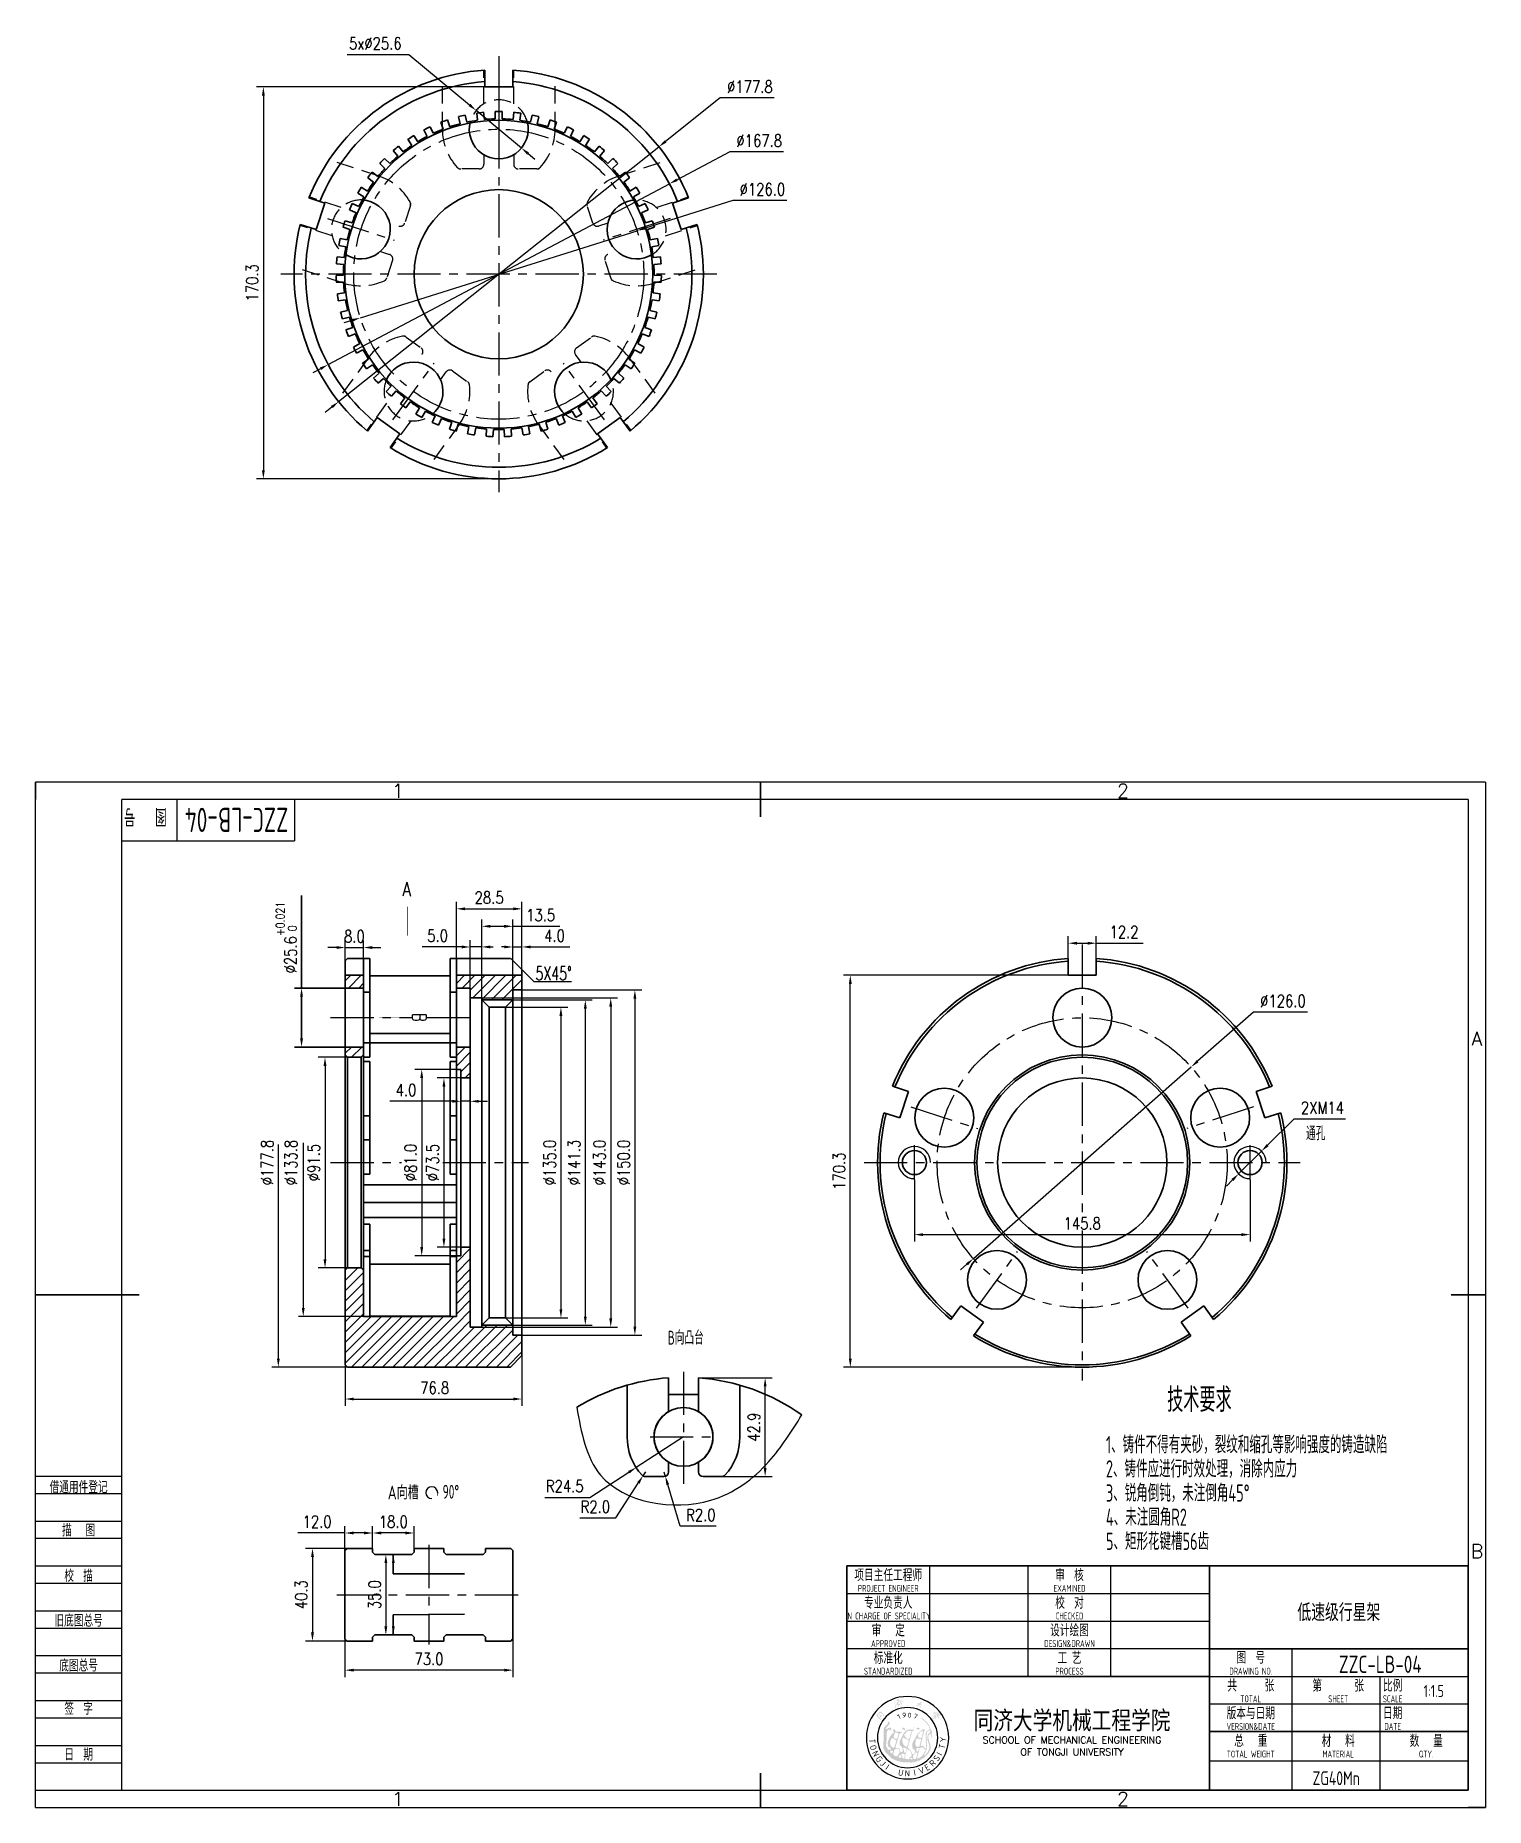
# Model space of a CAD drawing. Header units: millimetres. Extents: x -38 to 592, y -8 to 762.
import ezdxf
from ezdxf.enums import TextEntityAlignment as Align

# ---------------------------------------------------------------- set-up
doc = ezdxf.new("R2010")
doc.units = ezdxf.units.MM
doc.header["$LTSCALE"] = 15
doc.linetypes.add('CENTER', pattern=[2, 1.25, -0.25, 0.25, -0.25])
doc.linetypes.add('DASHED', pattern=[0.75, 0.5, -0.25])
doc.layers.add('1轮廓实线层', color=7, linetype='Continuous', lineweight=35)
for name, color, linetype in [('2细线层', 4, 'Continuous'), ('3中心线层', 1, 'CENTER'), ('4虚线层', 6, 'DASHED'), ('5剖面线层', 2, 'Continuous'), ('6文字层', 3, 'Continuous'), ('7标注层', 4, 'Continuous'), ('TK', 101, 'Continuous'), ('图框层', 7, 'Continuous')]:
    doc.layers.add(name, color=color, linetype=linetype)
doc.styles.add('PC_TEXTSTYLE', font='isocp.shx', dxfattribs={"width": 0.8, "bigfont": 'hzfs.shx'})
doc.styles.add('PC_TEXTSTYLE1', font='isocp.shx', dxfattribs={"bigfont": 'hzfs.shx'})
doc.styles.add('ST', font='romanc.shx', dxfattribs={"bigfont": 'st.shx'})
doc.styles.get("Standard").update_dxf_attribs({"font": 'isocp.shx', "width": 0.707, "bigfont": 'hztxt.shx'})
doc.styles.add('TH_GBDIM', font='romans.shx', dxfattribs={"width": 0.8, "bigfont": 'gbcbig.shx'})
doc.dimstyles.new('TH_GBDIM', dxfattribs={"dimscale": 1.5, "dimtxt": 3.5, "dimasz": 2.5, "dimexe": 2, "dimexo": 0, "dimgap": 1.5, "dimtad": 1, "dimdec": 1, "dimzin": 0, "dimdsep": 46, "dimtxsty": 'TH_GBDIM', "dimcen": 2.5, "dimclrd": 130, "dimclre": 130, "dimclrt": 3, "dimadec": 0, "dimazin": 0, "dimtfac": 0.714286, "dimtdec": 1, "dimtmove": 0, "dimatfit": 3, "dimfxl": 1, "dimtzin": 0, "dimlwd": -1, "dimlwe": -1, "dimarcsym": 0})
pattern_1 = [(45, (-259.1032, 2e-13), (-2.245064, 2.245064), [])]

msp = doc.modelspace()

# ---------------------------------------------------------------- texts
at = {"layer": '6文字层', "style": 'TH_GBDIM'}
for s, p in [('1', (120, 434.25)), ('2', (435, 434.25)), ('A', (588.75, 326.62)), ('B', (588.75, 103.88)), ('1', (120, -3.75)), ('2', (435, -3.75))]:
    msp.add_text(s, height=6, dxfattribs=at).set_placement(p, align=Align.MIDDLE)
at = {"layer": '6文字层'}
for s, style, width, p in [('A', 'TH_GBDIM', 0.8, (121.97, 388.56)), ('5X45%%d', 'TH_GBDIM', 0.667, (179.72, 351.95)), ('通孔', 'PC_TEXTSTYLE', 0.667, (514.51, 282.45)), ('B向凸台', 'PC_TEXTSTYLE1', 0.667, (237.19, 193.66)), ('A向槽', 'PC_TEXTSTYLE', 0.8, (115.56, 126.38)), ('90%%d', 'PC_TEXTSTYLE', 0.667, (139.4, 126.72))]:
    msp.add_text(s, height=6, dxfattribs=dict(at, style=style, width=width)).set_placement(p)
at = {"layer": '6文字层', "style": 'TH_GBDIM', "width": 0.667}
msp.add_text('B', height=6, rotation=270, dxfattribs=at).set_placement((126.29, 337.56))
at = {"layer": '6文字层', "style": 'PC_TEXTSTYLE', "width": 0.667}
msp.add_text('技术要求', height=10.5, dxfattribs=at).set_placement((468.19, 174.92), align=Align.TOP_CENTER)
for s, p in [('1、铸件不得有夹砂，裂纹和缩孔等影响强度的铸造缺陷', (427.58, 153.92)), ('2、铸件应进行时效处理，消除内应力', (427.58, 143.42)), ('3、锐角倒钝，未注倒角45%%d', (427.58, 132.92)), ('4、未注圆角R2', (427.58, 122.42)), ('5、矩形花键槽56齿', (427.58, 111.92))]:
    msp.add_text(s, height=7.5, dxfattribs=at).set_placement(p, align=Align.TOP_LEFT)
at = {"layer": '7标注层', "color": 3, "char_height": 5.25, "attachment_point": 5, "style": 'TH_GBDIM'}
for s, insert in [('5.0', (137.22, 371.32)), ('4.0', (188.02, 371.32))]:
    msp.add_mtext(s, dxfattribs=dict(at, insert=insert))
at = {"layer": '7标注层', "color": 3, "char_height": 5.25, "attachment_point": 5, "rotation": 90, "style": 'TH_GBDIM'}
for s, insert in [('%%C177.8', (63.2, 272.76)), ('{%%c133.8}{}{}', (73.51, 272.76))]:
    msp.add_mtext(s, dxfattribs=dict(at, insert=insert))

# ---------------------------------------------------------------- blocks, each defined once
blk = doc.blocks.new('*D8')
at = {"layer": '7标注层', "color": 130}
for p, q in [((264.11, 711.92), (241.23, 699.79)), ((287.56, 711.92), (264.11, 711.92)), ((89.65, 619.46), (237.92, 698.04)), ((86.34, 617.7), (83.03, 615.94))]:
    blk.add_line(p, q, dxfattribs=at)
for points in [[(240.94, 700.34), (241.52, 699.24), (237.92, 698.04)], [(86.05, 618.25), (86.63, 617.15), (89.65, 619.46)]]:
    blk.add_solid(points, dxfattribs=at)
at = {"layer": 'Defpoints', "color": 0}
for p in [(237.92, 698.04), (89.65, 619.46)]:
    blk.add_point(p, dxfattribs=at)
at = {"layer": '7标注层', "color": 3, "insert": (276.96, 716.79), "char_height": 5.25, "attachment_point": 5, "style": 'TH_GBDIM'}
blk.add_mtext('{∅167.8}{}{}', dxfattribs=at)
blk = doc.blocks.new('*D9')
at = {"layer": '7标注层', "color": 130}
for p, q in [((166.68, 340.26), (193.8, 340.26)), ((190.8, 336.51), (190.8, 209.01)), ((166.68, 205.26), (193.8, 205.26))]:
    blk.add_line(p, q, dxfattribs=at)
for points in [[(190.17, 336.51), (191.42, 336.51), (190.8, 340.26)], [(190.17, 209.01), (191.42, 209.01), (190.8, 205.26)]]:
    blk.add_solid(points, dxfattribs=at)
at = {"layer": 'Defpoints', "color": 0}
for p in [(166.68, 340.26), (166.68, 205.26), (190.8, 205.26)]:
    blk.add_point(p, dxfattribs=at)
at = {"layer": '7标注层', "color": 3, "insert": (185.92, 272.76), "char_height": 5.25, "attachment_point": 5, "rotation": 90, "style": 'TH_GBDIM'}
blk.add_mtext('{%%c135.0}{}{}', dxfattribs=at)
blk = doc.blocks.new('*D10')
at = {"layer": '7标注层', "color": 130}
for p, q in [((169.87, 343.41), (204.39, 343.41)), ((201.39, 339.66), (201.39, 205.86)), ((169.87, 202.11), (204.39, 202.11))]:
    blk.add_line(p, q, dxfattribs=at)
for points in [[(200.77, 339.66), (202.02, 339.66), (201.39, 343.41)], [(200.77, 205.86), (202.02, 205.86), (201.39, 202.11)]]:
    blk.add_solid(points, dxfattribs=at)
at = {"layer": 'Defpoints', "color": 0}
for p in [(169.87, 343.41), (169.87, 202.11), (201.39, 202.11)]:
    blk.add_point(p, dxfattribs=at)
at = {"layer": '7标注层', "color": 3, "insert": (196.52, 272.76), "char_height": 5.25, "attachment_point": 5, "rotation": 90, "style": 'TH_GBDIM'}
blk.add_mtext('{%%c141.3}{}{}', dxfattribs=at)
blk = doc.blocks.new('*D11')
at = {"layer": '7标注层', "color": 130}
for p, q in [((173.87, 347.76), (225.93, 347.76)), ((222.93, 344.01), (222.93, 201.51)), ((173.87, 197.76), (225.93, 197.76))]:
    blk.add_line(p, q, dxfattribs=at)
for points in [[(222.3, 344.01), (223.55, 344.01), (222.93, 347.76)], [(222.3, 201.51), (223.55, 201.51), (222.93, 197.76)]]:
    blk.add_solid(points, dxfattribs=at)
at = {"layer": 'Defpoints', "color": 0}
for p in [(173.87, 347.76), (173.87, 197.76), (222.93, 197.76)]:
    blk.add_point(p, dxfattribs=at)
at = {"layer": '7标注层', "color": 3, "insert": (218.05, 272.76), "char_height": 5.25, "attachment_point": 5, "rotation": 90, "style": 'TH_GBDIM'}
blk.add_mtext('{%%c150.0}{}{}', dxfattribs=at)
blk = doc.blocks.new('*D12')
at = {"layer": '7标注层', "color": 130}
for p, q in [((96.97, 65.83), (96.97, 49.19)), ((169.97, 65.83), (169.97, 49.19)), ((166.22, 52.19), (100.72, 52.19))]:
    blk.add_line(p, q, dxfattribs=at)
for points in [[(100.72, 52.82), (100.72, 51.57), (96.97, 52.19)], [(166.22, 52.82), (166.22, 51.57), (169.97, 52.19)]]:
    blk.add_solid(points, dxfattribs=at)
at = {"layer": 'Defpoints', "color": 0}
for p in [(96.97, 65.83), (169.97, 65.83), (96.97, 52.19)]:
    blk.add_point(p, dxfattribs=at)
at = {"layer": '7标注层', "color": 3, "insert": (133.47, 57.07), "char_height": 5.25, "attachment_point": 5, "style": 'TH_GBDIM'}
blk.add_mtext('73.0', dxfattribs=at)
blk = doc.blocks.new('*D13')
at = {"layer": '7标注层', "color": 130}
for p, q in [((97.97, 105.13), (79.86, 105.13)), ((82.86, 101.38), (82.86, 68.58)), ((97.97, 64.83), (79.86, 64.83))]:
    blk.add_line(p, q, dxfattribs=at)
for points in [[(82.23, 101.38), (83.48, 101.38), (82.86, 105.13)], [(82.23, 68.58), (83.48, 68.58), (82.86, 64.83)]]:
    blk.add_solid(points, dxfattribs=at)
at = {"layer": 'Defpoints', "color": 0}
for p in [(97.97, 105.13), (82.86, 64.83), (97.97, 64.83)]:
    blk.add_point(p, dxfattribs=at)
at = {"layer": '7标注层', "color": 3, "insert": (77.98, 84.98), "char_height": 5.25, "attachment_point": 5, "rotation": 90, "style": 'TH_GBDIM'}
blk.add_mtext('40.3', dxfattribs=at)
blk = doc.blocks.new('*D14')
at = {"layer": '7标注层', "color": 130}
for p, q in [((147.37, 309.51), (136.97, 309.51)), ((139.97, 305.76), (139.97, 239.76)), ((147.37, 236.01), (136.97, 236.01))]:
    blk.add_line(p, q, dxfattribs=at)
for points in [[(139.34, 305.76), (140.59, 305.76), (139.97, 309.51)], [(139.34, 239.76), (140.59, 239.76), (139.97, 236.01)]]:
    blk.add_solid(points, dxfattribs=at)
at = {"layer": 'Defpoints', "color": 0}
for p in [(147.37, 309.51), (139.97, 236.01), (147.37, 236.01)]:
    blk.add_point(p, dxfattribs=at)
at = {"layer": '7标注层', "color": 3, "insert": (135.09, 272.76), "char_height": 5.25, "attachment_point": 5, "rotation": 90, "style": 'TH_GBDIM'}
blk.add_mtext('{%%c73.5}{}{}', dxfattribs=at)
blk = doc.blocks.new('*D15')
at = {"layer": '7标注层', "color": 130}
for p, q in [((98.07, 318.51), (85.3, 318.51)), ((88.3, 314.76), (88.3, 230.76)), ((98.07, 227.01), (85.3, 227.01))]:
    blk.add_line(p, q, dxfattribs=at)
for points in [[(87.67, 314.76), (88.92, 314.76), (88.3, 318.51)], [(87.67, 230.76), (88.92, 230.76), (88.3, 227.01)]]:
    blk.add_solid(points, dxfattribs=at)
at = {"layer": 'Defpoints', "color": 0}
for p in [(98.07, 318.51), (88.3, 227.01), (98.07, 227.01)]:
    blk.add_point(p, dxfattribs=at)
at = {"layer": '7标注层', "color": 3, "insert": (83.42, 272.76), "char_height": 5.25, "attachment_point": 5, "rotation": 90, "style": 'TH_GBDIM'}
blk.add_mtext('{%%c91.5}{}{}', dxfattribs=at)
blk = doc.blocks.new('*D16')
at = {"layer": '7标注层', "color": 130}
for p, q in [((97.07, 184.86), (97.07, 167.01)), ((173.87, 188.86), (173.87, 167.01)), ((100.82, 170.01), (170.12, 170.01))]:
    blk.add_line(p, q, dxfattribs=at)
for points in [[(100.82, 170.64), (100.82, 169.39), (97.07, 170.01)], [(170.12, 170.64), (170.12, 169.39), (173.87, 170.01)]]:
    blk.add_solid(points, dxfattribs=at)
at = {"layer": 'Defpoints', "color": 0}
for p in [(97.07, 184.86), (173.87, 188.86), (173.87, 170.01)]:
    blk.add_point(p, dxfattribs=at)
at = {"layer": '7标注层', "color": 3, "insert": (135.97, 174.89), "char_height": 5.25, "attachment_point": 5, "style": 'TH_GBDIM'}
blk.add_mtext('76.8', dxfattribs=at)
blk = doc.blocks.new('*D17')
at = {"layer": '7标注层', "color": 130}
for p, q in [((156.37, 343.41), (156.37, 378.41)), ((169.87, 343.41), (169.87, 378.41)), ((160.12, 375.41), (166.12, 375.41)), ((169.87, 375.41), (190.32, 375.41))]:
    blk.add_line(p, q, dxfattribs=at)
for points in [[(160.12, 376.04), (160.12, 374.79), (156.37, 375.41)], [(166.12, 376.04), (166.12, 374.79), (169.87, 375.41)]]:
    blk.add_solid(points, dxfattribs=at)
at = {"layer": 'Defpoints', "color": 0}
for p in [(169.87, 375.41), (156.37, 343.41), (169.87, 343.41)]:
    blk.add_point(p, dxfattribs=at)
at = {"layer": '7标注层', "color": 3, "insert": (181.97, 380.29), "char_height": 5.25, "attachment_point": 5, "style": 'TH_GBDIM'}
blk.add_mtext('13.5', dxfattribs=at)
blk = doc.blocks.new('*D18')
at = {"layer": '7标注层', "color": 130}
for p, q in [((265.48, 690.76), (227.45, 678.79)), ((288.93, 690.76), (265.48, 690.76)), ((103.69, 639.83), (223.88, 677.66)), ((100.12, 638.7), (96.54, 637.58))]:
    blk.add_line(p, q, dxfattribs=at)
for points in [[(227.27, 679.39), (227.64, 678.19), (223.88, 677.66)], [(99.93, 639.3), (100.3, 638.11), (103.69, 639.83)]]:
    blk.add_solid(points, dxfattribs=at)
at = {"layer": 'Defpoints', "color": 0}
for p in [(223.88, 677.66), (103.69, 639.83)]:
    blk.add_point(p, dxfattribs=at)
at = {"layer": '7标注层', "color": 3, "insert": (278.33, 695.64), "char_height": 5.25, "attachment_point": 5, "style": 'TH_GBDIM'}
blk.add_mtext('{∅126.0}{}{}', dxfattribs=at)
blk = doc.blocks.new('*D19')
at = {"layer": '7标注层', "color": 130}
for p, q in [((97.86, 754.18), (124.71, 754.18)), ((124.71, 754.18), (151.06, 732.31)), ((173.63, 713.58), (153.94, 729.91)), ((176.51, 711.18), (179.4, 708.79))]:
    blk.add_line(p, q, dxfattribs=at)
for points in [[(151.46, 732.79), (150.66, 731.83), (153.94, 729.91)], [(176.91, 711.66), (176.11, 710.7), (173.63, 713.58)]]:
    blk.add_solid(points, dxfattribs=at)
at = {"layer": 'Defpoints', "color": 0}
for p in [(153.94, 729.91), (173.63, 713.58)]:
    blk.add_point(p, dxfattribs=at)
at = {"layer": '7标注层', "color": 3, "insert": (110.16, 759.05), "char_height": 5.25, "attachment_point": 5, "style": 'TH_GBDIM'}
blk.add_mtext('{5x∅25.6}{}{}', dxfattribs=at)
blk = doc.blocks.new('*D20')
at = {"layer": '7标注层', "color": 130}
for p, q in [((157.71, 740.14), (58.51, 740.14)), ((61.51, 736.39), (61.51, 573.6)), ((163.79, 569.85), (58.51, 569.85))]:
    blk.add_line(p, q, dxfattribs=at)
for points in [[(60.89, 736.39), (62.14, 736.39), (61.51, 740.14)], [(60.89, 573.6), (62.14, 573.6), (61.51, 569.85)]]:
    blk.add_solid(points, dxfattribs=at)
at = {"layer": 'Defpoints', "color": 0}
for p in [(157.71, 740.14), (61.51, 569.85), (163.79, 569.85)]:
    blk.add_point(p, dxfattribs=at)
at = {"layer": '7标注层', "color": 3, "insert": (56.64, 654.99), "char_height": 5.25, "attachment_point": 5, "rotation": 90, "style": 'TH_GBDIM'}
blk.add_mtext('170.3', dxfattribs=at)
blk = doc.blocks.new('*D21')
at = {"layer": '7标注层', "color": 130}
for p, q in [((117.97, 102.48), (111.73, 102.48)), ((114.73, 98.73), (114.73, 71.23)), ((117.97, 67.48), (111.73, 67.48))]:
    blk.add_line(p, q, dxfattribs=at)
for points in [[(114.11, 98.73), (115.36, 98.73), (114.73, 102.48)], [(114.11, 71.23), (115.36, 71.23), (114.73, 67.48)]]:
    blk.add_solid(points, dxfattribs=at)
at = {"layer": 'Defpoints', "color": 0}
for p in [(117.97, 102.48), (114.73, 67.48), (117.97, 67.48)]:
    blk.add_point(p, dxfattribs=at)
at = {"layer": '7标注层', "color": 3, "insert": (109.86, 84.98), "char_height": 5.25, "attachment_point": 5, "rotation": 90, "style": 'TH_GBDIM'}
blk.add_mtext('35.0', dxfattribs=at)
blk = doc.blocks.new('*D22')
at = {"layer": '7标注层', "color": 130}
for p, q in [((96.97, 111.8), (76.52, 111.8)), ((96.97, 102.73), (96.97, 114.8)), ((105.22, 111.8), (100.72, 111.8)), ((108.97, 105.13), (108.97, 114.8))]:
    blk.add_line(p, q, dxfattribs=at)
for points in [[(100.72, 112.43), (100.72, 111.18), (96.97, 111.8)], [(105.22, 112.43), (105.22, 111.18), (108.97, 111.8)]]:
    blk.add_solid(points, dxfattribs=at)
at = {"layer": 'Defpoints', "color": 0}
for p in [(96.97, 111.8), (96.97, 102.73), (108.97, 105.13)]:
    blk.add_point(p, dxfattribs=at)
at = {"layer": '7标注层', "color": 3, "insert": (84.87, 116.68), "char_height": 5.25, "attachment_point": 5, "style": 'TH_GBDIM'}
blk.add_mtext('12.0', dxfattribs=at)
blk = doc.blocks.new('*D23')
at = {"layer": '7标注层', "color": 130}
for p, q in [((108.97, 105.13), (108.97, 114.8)), ((123.22, 111.8), (112.72, 111.8)), ((126.97, 105.13), (126.97, 114.8))]:
    blk.add_line(p, q, dxfattribs=at)
for points in [[(112.72, 112.43), (112.72, 111.18), (108.97, 111.8)], [(123.22, 112.43), (123.22, 111.18), (126.97, 111.8)]]:
    blk.add_solid(points, dxfattribs=at)
at = {"layer": 'Defpoints', "color": 0}
for p in [(108.97, 111.8), (108.97, 105.13), (126.97, 105.13)]:
    blk.add_point(p, dxfattribs=at)
at = {"layer": '7标注层', "color": 3, "insert": (117.97, 116.68), "char_height": 5.25, "attachment_point": 5, "style": 'TH_GBDIM'}
blk.add_mtext('18.0', dxfattribs=at)
blk = doc.blocks.new('*D24')
at = {"layer": '7标注层', "color": 130}
for p, q in [((93.32, 366.19), (89.57, 366.19)), ((97.07, 360.45), (97.07, 369.19)), ((97.07, 366.19), (105.07, 366.19)), ((105.07, 361.45), (105.07, 369.19)), ((108.82, 366.19), (112.57, 366.19))]:
    blk.add_line(p, q, dxfattribs=at)
for points in [[(93.32, 366.82), (93.32, 365.57), (97.07, 366.19)], [(108.82, 366.82), (108.82, 365.57), (105.07, 366.19)]]:
    blk.add_solid(points, dxfattribs=at)
at = {"layer": 'Defpoints', "color": 0}
for p in [(105.07, 366.19), (97.07, 360.45), (105.07, 361.45)]:
    blk.add_point(p, dxfattribs=at)
at = {"layer": '7标注层', "color": 3, "insert": (101.07, 371.07), "char_height": 5.25, "attachment_point": 5, "style": 'TH_GBDIM'}
blk.add_mtext('8.0', dxfattribs=at)
blk = doc.blocks.new('*D25')
at = {"layer": '7标注层', "color": 130}
for p, q in [((151.37, 344.26), (215.44, 344.26)), ((212.44, 340.51), (212.44, 205.01)), ((151.37, 201.26), (215.44, 201.26))]:
    blk.add_line(p, q, dxfattribs=at)
for points in [[(211.81, 340.51), (213.06, 340.51), (212.44, 344.26)], [(211.81, 205.01), (213.06, 205.01), (212.44, 201.26)]]:
    blk.add_solid(points, dxfattribs=at)
at = {"layer": 'Defpoints', "color": 0}
for p in [(151.37, 344.26), (151.37, 201.26), (212.44, 201.26)]:
    blk.add_point(p, dxfattribs=at)
at = {"layer": '7标注层', "color": 3, "insert": (207.56, 272.76), "char_height": 5.25, "attachment_point": 5, "rotation": 90, "style": 'TH_GBDIM'}
blk.add_mtext('{%%c143.0}{}{}', dxfattribs=at)
blk = doc.blocks.new('*D26')
at = {"layer": '7标注层', "color": 130}
for p, q in [((145.37, 313.26), (127.31, 313.26)), ((130.31, 309.51), (130.31, 236.01)), ((145.37, 232.26), (127.31, 232.26))]:
    blk.add_line(p, q, dxfattribs=at)
for points in [[(129.69, 309.51), (130.94, 309.51), (130.31, 313.26)], [(129.69, 236.01), (130.94, 236.01), (130.31, 232.26)]]:
    blk.add_solid(points, dxfattribs=at)
at = {"layer": 'Defpoints', "color": 0}
for p in [(145.37, 313.26), (130.31, 232.26), (145.37, 232.26)]:
    blk.add_point(p, dxfattribs=at)
at = {"layer": '7标注层', "color": 3, "insert": (125.44, 272.76), "char_height": 5.25, "attachment_point": 5, "rotation": 90, "style": 'TH_GBDIM'}
blk.add_mtext('{%%c81.0}{}{}', dxfattribs=at)
blk = doc.blocks.new('*D27')
at = {"layer": '7标注层', "color": 130}
for p, q in [((260.04, 735.37), (236.27, 716.45)), ((283.49, 735.37), (260.04, 735.37)), ((94.23, 603.38), (233.34, 714.11)), ((91.3, 601.04), (88.36, 598.71))]:
    blk.add_line(p, q, dxfattribs=at)
for points in [[(235.88, 716.94), (236.66, 715.96), (233.34, 714.11)], [(90.91, 601.53), (91.69, 600.55), (94.23, 603.38)]]:
    blk.add_solid(points, dxfattribs=at)
at = {"layer": 'Defpoints', "color": 0}
for p in [(233.34, 714.11), (94.23, 603.38)]:
    blk.add_point(p, dxfattribs=at)
at = {"layer": '7标注层', "color": 3, "insert": (272.89, 740.24), "char_height": 5.25, "attachment_point": 5, "style": 'TH_GBDIM'}
blk.add_mtext('{∅177.8}{}{}', dxfattribs=at)
blk = doc.blocks.new('*D28')
at = {"layer": '7标注层', "color": 130}
for p, q in [((417.28, 354.15), (313.52, 354.15)), ((316.52, 187.61), (316.52, 350.4)), ((417.28, 183.86), (313.52, 183.86))]:
    blk.add_line(p, q, dxfattribs=at)
for points in [[(315.9, 350.4), (317.15, 350.4), (316.52, 354.15)], [(315.9, 187.61), (317.15, 187.61), (316.52, 183.86)]]:
    blk.add_solid(points, dxfattribs=at)
at = {"layer": 'Defpoints', "color": 0}
for p in [(316.52, 354.15), (417.28, 354.15), (417.28, 183.86)]:
    blk.add_point(p, dxfattribs=at)
at = {"layer": '7标注层', "color": 3, "insert": (311.65, 269.01), "char_height": 5.25, "attachment_point": 5, "rotation": 90, "style": 'TH_GBDIM'}
blk.add_mtext('170.3', dxfattribs=at)
blk = doc.blocks.new('*D29')
at = {"layer": '7标注层', "color": 130}
for p, q in [((491.63, 338.08), (467.39, 316.76)), ((515.08, 338.08), (491.63, 338.08)), ((369.99, 231.04), (464.58, 314.28)), ((367.17, 228.56), (364.36, 226.08))]:
    blk.add_line(p, q, dxfattribs=at)
for points in [[(466.98, 317.22), (467.8, 316.29), (464.58, 314.28)], [(366.76, 229.03), (367.59, 228.09), (369.99, 231.04)]]:
    blk.add_solid(points, dxfattribs=at)
at = {"layer": 'Defpoints', "color": 0}
for p in [(464.58, 314.28), (369.99, 231.04)]:
    blk.add_point(p, dxfattribs=at)
at = {"layer": '7标注层', "color": 3, "insert": (504.48, 342.96), "char_height": 5.25, "attachment_point": 5, "style": 'TH_GBDIM'}
blk.add_mtext('{∅126.0}{}{}', dxfattribs=at)
blk = doc.blocks.new('*D30')
at = {"layer": '7标注层', "color": 130}
for p, q in [((509.26, 291.67), (497.82, 280.33)), ((531.71, 291.67), (509.26, 291.67)), ((485.21, 267.83), (495.15, 277.69)), ((482.55, 265.19), (479.89, 262.55))]:
    blk.add_line(p, q, dxfattribs=at)
for points in [[(497.38, 280.77), (498.26, 279.89), (495.15, 277.69)], [(482.11, 265.64), (482.99, 264.75), (485.21, 267.83)]]:
    blk.add_solid(points, dxfattribs=at)
at = {"layer": 'Defpoints', "color": 0}
for p in [(495.15, 277.69), (485.21, 267.83)]:
    blk.add_point(p, dxfattribs=at)
at = {"layer": '7标注层', "color": 3, "insert": (521.61, 296.55), "char_height": 5.25, "attachment_point": 5, "style": 'TH_GBDIM'}
blk.add_mtext('{2XM14}{}{}', dxfattribs=at)
blk = doc.blocks.new('*D31')
at = {"layer": '7标注层', "color": 130}
for p, q in [((344.38, 265.24), (344.38, 238.44)), ((490.18, 265.24), (490.18, 238.44)), ((348.13, 241.44), (486.43, 241.44))]:
    blk.add_line(p, q, dxfattribs=at)
for points in [[(348.13, 242.06), (348.13, 240.81), (344.38, 241.44)], [(486.43, 242.06), (486.43, 240.81), (490.18, 241.44)]]:
    blk.add_solid(points, dxfattribs=at)
at = {"layer": 'Defpoints', "color": 0}
for p in [(344.38, 265.24), (490.18, 265.24), (490.18, 241.44)]:
    blk.add_point(p, dxfattribs=at)
at = {"layer": '7标注层', "color": 3, "insert": (417.28, 246.31), "char_height": 5.25, "attachment_point": 5, "style": 'TH_GBDIM'}
blk.add_mtext('145.8', dxfattribs=at)
blk = doc.blocks.new('*D32')
at = {"layer": '7标注层', "color": 130}
for p, q in [((411.21, 361.45), (411.21, 371.06)), ((423.36, 361.45), (423.36, 371.06)), ((414.96, 368.06), (419.61, 368.06)), ((423.36, 368.06), (443.81, 368.06))]:
    blk.add_line(p, q, dxfattribs=at)
for points in [[(414.96, 368.68), (414.96, 367.43), (411.21, 368.06)], [(419.61, 368.68), (419.61, 367.43), (423.36, 368.06)]]:
    blk.add_solid(points, dxfattribs=at)
at = {"layer": 'Defpoints', "color": 0}
for p in [(423.36, 368.06), (411.21, 361.45), (423.36, 361.45)]:
    blk.add_point(p, dxfattribs=at)
at = {"layer": '7标注层', "color": 3, "insert": (435.46, 372.93), "char_height": 5.25, "attachment_point": 5, "style": 'TH_GBDIM'}
blk.add_mtext('12.2', dxfattribs=at)
blk = doc.blocks.new('*D33')
at = {"layer": '7标注层', "color": 130}
for p, q in [((244.05, 153.58), (223.48, 140.27)), ((203.41, 127.28), (220.34, 138.23)), ((183.76, 127.28), (203.41, 127.28))]:
    blk.add_line(p, q, dxfattribs=at)
blk.add_solid([(220, 138.75), (220.68, 137.71), (223.48, 140.27)], dxfattribs=at)
at = {"layer": 'Defpoints', "color": 0}
for p in [(244.05, 153.58), (223.48, 140.27)]:
    blk.add_point(p, dxfattribs=at)
at = {"layer": '7标注层', "color": 3, "insert": (192.46, 132.15), "char_height": 5.25, "attachment_point": 5, "style": 'TH_GBDIM'}
blk.add_mtext('{R24.5}{}{}', dxfattribs=at)
blk = doc.blocks.new('*D34')
at = {"layer": '7标注层', "color": 130}
for p, q in [((214.7, 118.32), (224.41, 133.49)), ((227.51, 138.33), (226.43, 136.64)), ((199.05, 118.32), (214.7, 118.32))]:
    blk.add_line(p, q, dxfattribs=at)
blk.add_solid([(223.88, 133.82), (224.94, 133.15), (226.43, 136.64)], dxfattribs=at)
at = {"layer": 'Defpoints', "color": 0}
for p in [(226.43, 136.64), (227.51, 138.33)]:
    blk.add_point(p, dxfattribs=at)
at = {"layer": '7标注层', "color": 3, "insert": (205.75, 123.19), "char_height": 5.25, "attachment_point": 5, "style": 'TH_GBDIM'}
blk.add_mtext('{R2.0}{}{}', dxfattribs=at)
blk = doc.blocks.new('*D35')
at = {"layer": '7标注层', "color": 130}
for p, q in [((235.56, 138.33), (236.14, 136.41)), ((242.66, 114.72), (237.22, 132.82)), ((258.31, 114.72), (242.66, 114.72))]:
    blk.add_line(p, q, dxfattribs=at)
blk.add_solid([(237.82, 133), (236.62, 132.64), (236.14, 136.41)], dxfattribs=at)
at = {"layer": 'Defpoints', "color": 0}
for p in [(235.56, 138.33), (236.14, 136.41)]:
    blk.add_point(p, dxfattribs=at)
at = {"layer": '7标注层', "color": 3, "insert": (251.61, 119.6), "char_height": 5.25, "attachment_point": 5, "style": 'TH_GBDIM'}
blk.add_mtext('{R2.0}{}{}', dxfattribs=at)
blk = doc.blocks.new('*D36')
at = {"layer": '7标注层', "color": 130}
for p, q in [((250.55, 179.24), (282.51, 179.24)), ((279.51, 140.08), (279.51, 175.49)), ((260.6, 136.33), (282.51, 136.33))]:
    blk.add_line(p, q, dxfattribs=at)
for points in [[(278.89, 175.49), (280.14, 175.49), (279.51, 179.24)], [(278.89, 140.08), (280.14, 140.08), (279.51, 136.33)]]:
    blk.add_solid(points, dxfattribs=at)
at = {"layer": 'Defpoints', "color": 0}
for p in [(250.55, 179.24), (279.51, 179.24), (260.6, 136.33)]:
    blk.add_point(p, dxfattribs=at)
at = {"layer": '7标注层', "color": 3, "insert": (274.64, 157.78), "char_height": 5.25, "attachment_point": 5, "rotation": 90, "style": 'TH_GBDIM'}
blk.add_mtext('42.9', dxfattribs=at)
blk = doc.blocks.new('*D37')
at = {"layer": '7标注层', "color": 130}
for p, q in [((145.37, 361.45), (145.37, 386.01)), ((173.87, 356.66), (173.87, 386.01)), ((149.12, 383.01), (170.12, 383.01))]:
    blk.add_line(p, q, dxfattribs=at)
for points in [[(149.12, 383.63), (149.12, 382.38), (145.37, 383.01)], [(170.12, 383.63), (170.12, 382.38), (173.87, 383.01)]]:
    blk.add_solid(points, dxfattribs=at)
at = {"layer": 'Defpoints', "color": 0}
for p in [(173.87, 383.01), (145.37, 361.45), (173.87, 356.66)]:
    blk.add_point(p, dxfattribs=at)
at = {"layer": '7标注层', "color": 3, "insert": (159.62, 387.88), "char_height": 5.25, "attachment_point": 5, "style": 'TH_GBDIM'}
blk.add_mtext('28.5', dxfattribs=at)
blk = doc.blocks.new('*D38')
at = {"layer": '7标注层', "color": 130}
for p, q in [((143.62, 299.38), (116.53, 299.38)), ((151.37, 299.38), (147.37, 299.38)), ((155.12, 299.38), (158.87, 299.38))]:
    blk.add_line(p, q, dxfattribs=at)
for points in [[(143.62, 300.01), (143.62, 298.76), (147.37, 299.38)], [(155.12, 300.01), (155.12, 298.76), (151.37, 299.38)]]:
    blk.add_solid(points, dxfattribs=at)
at = {"layer": 'Defpoints', "color": 0}
for p in [(147.37, 309.51), (151.37, 309.51), (151.37, 299.38)]:
    blk.add_point(p, dxfattribs=at)
at = {"layer": '7标注层', "color": 3, "insert": (123.48, 304.26), "char_height": 5.25, "attachment_point": 5, "style": 'TH_GBDIM'}
blk.add_mtext('{4.0}{}{}', dxfattribs=at)
blk = doc.blocks.new('PC_TITLE_BLOCK')
at = {"layer": 'TK'}
h = blk.add_hatch(color=256, dxfattribs=at)
h.paths.add_polyline_path([(-154.97, 22.33), (-154.91, 22.25), (-154.81, 22.21), (-154.7, 22.24), (-154.62, 22.29), (-154.57, 22.31), (-154.47, 22.22), (-154.35, 22.08), (-154.29, 22.03), (-154.21, 21.93), (-154.16, 21.9), (-154.05, 21.76), (-153.94, 21.65), (-153.85, 21.53), (-153.73, 21.41), (-153.67, 21.32), (-153.52, 21.18), (-153.59, 21.16), (-153.68, 21.13), (-153.62, 21.04), (-153.55, 20.98), (-153.44, 20.93), (-153.33, 20.92), (-153.27, 20.93), (-153.27, 21.06), (-153.3, 21.13), (-153.33, 21.18), (-153.41, 21.24), (-153.49, 21.34), (-153.54, 21.38), (-153.63, 21.47), (-153.7, 21.56), (-153.79, 21.64), (-153.87, 21.73), (-153.75, 21.73), (-153.64, 21.73), (-153.53, 21.73), (-153.58, 21.68), (-153.57, 21.66), (-153.33, 21.59), (-153.3, 21.57), (-153.18, 21.58), (-153.13, 21.57), (-153.07, 21.59), (-152.95, 21.57), (-152.9, 21.6), (-152.88, 21.65), (-152.88, 21.73), (-152.91, 21.77), (-153, 21.87), (-153.11, 21.97), (-153.14, 22), (-153.22, 22.05), (-153.28, 22.11), (-153.35, 22.13), (-153.4, 22.12), (-153.4, 22.18), (-153.38, 22.23), (-153.4, 22.27), (-153.46, 22.32), (-153.49, 22.38), (-153.53, 22.42), (-153.57, 22.45), (-153.61, 22.51), (-153.67, 22.53), (-153.74, 22.49), (-153.73, 22.44), (-153.8, 22.37), (-153.87, 22.35), (-153.9, 22.34), (-153.95, 22.33), (-154.07, 22.26), (-154.07, 22.2), (-154.02, 22.17), (-153.92, 22.23), (-153.83, 22.24), (-153.77, 22.26), (-153.63, 22.27), (-153.58, 22.24), (-153.55, 22.2), (-153.59, 22.12), (-153.72, 22.16), (-153.8, 22.13), (-153.88, 22.13), (-153.93, 22.11), (-154.01, 22.06), (-154.01, 22.01), (-153.98, 21.99), (-153.86, 21.95), (-153.81, 21.92), (-153.7, 21.91), (-153.57, 21.92), (-153.53, 21.94), (-153.46, 21.99), (-153.44, 22.02), (-153.42, 22.04), (-153.37, 22.02), (-153.3, 21.97), (-153.22, 21.92), (-153.18, 21.92), (-153.13, 21.86), (-153.13, 21.81), (-153.14, 21.77), (-153.2, 21.73), (-153.32, 21.75), (-153.35, 21.74), (-153.37, 21.76), (-153.36, 21.83), (-153.35, 21.85), (-153.36, 21.88), (-153.51, 21.82), (-153.69, 21.81), (-153.9, 21.76), (-153.93, 21.8), (-154.04, 21.88), (-154.13, 21.97), (-154.18, 22.05), (-154.25, 22.15), (-154.33, 22.26), (-154.14, 22.38), (-153.93, 22.5), (-153.87, 22.55), (-153.71, 22.62), (-153.7, 22.65), (-153.68, 22.72), (-153.69, 22.75), (-153.75, 22.76), (-153.84, 22.71), (-154.04, 22.59), (-154.22, 22.44), (-154.31, 22.38), (-154.38, 22.32), (-154.45, 22.38), (-154.4, 22.41), (-154.37, 22.44), (-154.39, 22.55), (-154.47, 22.63), (-154.49, 22.66), (-154.52, 22.65), (-154.54, 22.6), (-154.64, 22.53), (-154.76, 22.49), (-154.86, 22.45), (-154.93, 22.39)])
h.paths.add_polyline_path([(-154.41, 21.08), (-154.38, 21.13), (-154.37, 21.2), (-154.22, 21.19), (-154.14, 21.18), (-154.07, 21.2), (-154.04, 21.28), (-154.05, 21.36), (-154.08, 21.43), (-154.12, 21.49), (-154.21, 21.54), (-154.24, 21.57), (-154.35, 21.65), (-154.42, 21.73), (-154.48, 21.81), (-154.53, 21.86), (-154.58, 21.88), (-154.65, 21.84), (-154.72, 21.8), (-154.75, 21.75), (-154.73, 21.71), (-154.67, 21.66), (-154.6, 21.64), (-154.47, 21.55), (-154.32, 21.45), (-154.31, 21.41), (-154.37, 21.35), (-154.41, 21.32), (-154.52, 21.31), (-154.59, 21.27), (-154.69, 21.37), (-154.77, 21.43), (-154.82, 21.5), (-154.86, 21.54), (-154.91, 21.61), (-154.98, 21.68), (-155.07, 21.71), (-155.11, 21.69), (-155.1, 21.59), (-155.05, 21.48), (-154.94, 21.41), (-154.83, 21.34), (-154.72, 21.21), (-154.65, 21.13), (-154.69, 21.07), (-154.79, 20.99), (-154.91, 20.95), (-155.03, 20.95), (-155.2, 21.03), (-155.23, 21.07), (-155.33, 21.26), (-155.34, 21.27), (-155.41, 21.1), (-155.47, 21.05), (-155.36, 20.94), (-155.24, 20.88), (-155.08, 20.81), (-154.95, 20.77), (-154.76, 20.78), (-154.66, 20.85), (-154.55, 20.96), (-154.38, 20.77), (-154.34, 20.7), (-154.28, 20.65), (-154.23, 20.67), (-154.16, 20.77), (-154.18, 20.83), (-154.27, 20.92), (-154.37, 21.04)])
h.paths.add_polyline_path([(-158.63, 24.05), (-158.62, 24.13), (-158.65, 24.27), (-158.71, 24.35), (-158.77, 24.4), (-158.83, 24.42), (-158.89, 24.42), (-158.94, 24.3), (-158.93, 24.23), (-158.92, 24.09), (-158.84, 23.97), (-158.8, 23.95), (-158.68, 23.97), (-158.66, 24)])
h.paths.add_polyline_path([(-159.69, 24.57), (-159.78, 24.54), (-159.83, 24.52), (-159.86, 24.51), (-159.86, 24.49), (-159.83, 24.46), (-159.76, 24.46), (-159.65, 24.46), (-159.46, 24.5), (-159.35, 24.5), (-159.24, 24.55), (-159.12, 24.65), (-159.04, 24.73), (-158.93, 24.83), (-158.87, 24.79), (-158.65, 24.7), (-158.61, 24.67), (-158.5, 24.65), (-158.43, 24.63), (-158.37, 24.64), (-158.33, 24.7), (-158.32, 24.73), (-158.33, 24.77), (-158.37, 24.8), (-158.44, 24.82), (-158.58, 24.87), (-158.71, 24.91), (-158.78, 24.96), (-158.82, 24.98), (-158.75, 25.04), (-158.67, 25.14), (-158.56, 25.24), (-158.45, 25.33), (-158.35, 25.39), (-158.31, 25.43), (-158.29, 25.5), (-158.29, 25.57), (-158.32, 25.61), (-158.35, 25.64), (-158.43, 25.62), (-158.47, 25.63), (-158.56, 25.59), (-158.79, 25.36), (-158.87, 25.27), (-159.02, 25.09), (-159.15, 25.14), (-159.4, 25.23), (-159.44, 25.23), (-159.5, 25.21), (-159.58, 25.2), (-159.62, 25.18), (-159.63, 25.14), (-159.6, 25.1), (-159.56, 25.08), (-159.47, 25.08), (-159.37, 25.04), (-159.17, 24.96), (-159.29, 24.84), (-159.46, 24.72), (-159.6, 24.64)])
h.paths.add_polyline_path([(-166.11, 24.97), (-166.1, 24.99), (-166.06, 24.99), (-165.99, 24.93), (-165.92, 24.79), (-165.9, 24.66), (-165.85, 24.43), (-165.77, 24.15), (-165.74, 23.99), (-165.71, 23.9), (-165.71, 23.81), (-165.74, 23.72), (-165.8, 23.71), (-165.86, 23.78), (-165.91, 23.86), (-165.94, 23.94), (-165.93, 24.05), (-165.92, 24.19), (-165.98, 24.44), (-166.02, 24.65), (-166.06, 24.74), (-166.08, 24.87)])
h.paths.add_polyline_path([(-166.1, 25.83), (-166.15, 25.79), (-166.17, 25.75), (-166.15, 25.69), (-166.06, 25.57), (-166.01, 25.55), (-165.96, 25.57), (-165.92, 25.64), (-165.94, 25.71), (-165.99, 25.76)])
h.paths.add_polyline_path([(-165.18, 25.17), (-165.18, 25.27), (-165.21, 25.37), (-165.13, 25.5), (-165.05, 25.58), (-165.01, 25.45), (-165.01, 25.34), (-165.06, 25.28), (-165.01, 25.23), (-164.95, 25.25), (-164.91, 25.31), (-164.86, 25.42), (-164.85, 25.57), (-164.86, 25.65), (-164.92, 25.77), (-164.94, 25.77), (-164.96, 25.76), (-164.96, 25.85), (-164.93, 25.92), (-164.91, 26.02), (-164.87, 26.09), (-164.83, 26.17), (-164.79, 26.23), (-164.79, 26.29), (-164.86, 26.27), (-165.05, 26.2), (-165.1, 26.19), (-165.09, 26.26), (-165.08, 26.32), (-165.1, 26.38), (-165.13, 26.39), (-165.3, 26.32), (-165.36, 26.31), (-165.41, 26.28), (-165.42, 26.17), (-165.46, 26.08), (-165.48, 25.98), (-165.51, 25.94), (-165.51, 25.9), (-165.57, 25.84), (-165.57, 25.8), (-165.52, 25.8), (-165.43, 25.89), (-165.3, 26.03), (-165.17, 26.12), (-165.07, 26.14), (-165.04, 26.09), (-165.08, 25.93), (-165.08, 25.86), (-165.11, 25.79), (-165.1, 25.71), (-165.08, 25.65), (-165.06, 25.6), (-165.19, 25.49), (-165.25, 25.44), (-165.29, 25.53), (-165.36, 25.57), (-165.45, 25.55), (-165.51, 25.52), (-165.54, 25.45), (-165.42, 25.46), (-165.38, 25.42), (-165.36, 25.35), (-165.49, 25.13), (-165.57, 24.9), (-165.62, 24.72), (-165.62, 24.63), (-165.57, 24.6), (-165.51, 24.6), (-165.43, 24.64), (-165.33, 24.76), (-165.22, 24.96)])
h.paths.add_polyline_path([(-164.75, 25.85), (-164.82, 25.83), (-164.85, 25.83), (-164.9, 25.81), (-164.86, 25.87), (-164.8, 25.92), (-164.67, 26.07), (-164.65, 26.09), (-164.63, 26.14), (-164.57, 26.17), (-164.54, 26.16), (-164.54, 26.09), (-164.57, 26.02), (-164.58, 25.97), (-164.65, 25.89), (-164.65, 25.85), (-164.6, 25.74), (-164.54, 25.65), (-164.5, 25.63), (-164.44, 25.65), (-164.41, 25.69), (-164.37, 25.71), (-164.37, 25.64), (-164.39, 25.58), (-164.39, 25.53), (-164.43, 25.49), (-164.49, 25.48), (-164.54, 25.5), (-164.61, 25.56), (-164.68, 25.68)])
h.paths.add_polyline_path([(-165.31, 25.08), (-165.35, 25.01), (-165.36, 24.97), (-165.41, 24.95), (-165.43, 25.01), (-165.38, 25.15), (-165.35, 25.21)], flags=16)
h.paths.add_polyline_path([(-166.09, 25.37), (-166.11, 25.42), (-166.1, 25.44), (-166.07, 25.46), (-165.95, 25.35), (-165.93, 25.31), (-165.94, 25.28), (-165.98, 25.24), (-165.98, 25.21), (-166.01, 25.15), (-166.05, 25.11), (-166.09, 25.1), (-166.12, 25.13), (-166.12, 25.19), (-166.1, 25.27)])
h.paths.add_polyline_path([(-164.04, 25.2), (-164.13, 25.32), (-164.24, 25.35), (-164.32, 25.38), (-164.42, 25.34), (-164.48, 25.28), (-164.47, 25.15), (-164.49, 25.06), (-164.56, 24.89), (-164.62, 25.05), (-164.68, 25.08), (-164.74, 25.06), (-164.81, 25.03), (-164.82, 24.97), (-164.94, 24.85), (-164.93, 24.95), (-164.95, 25.03), (-165, 25.08), (-165.03, 25.08), (-165.07, 25.03), (-165.1, 24.94), (-165.1, 24.85), (-165.08, 24.75), (-165.08, 24.65), (-165.05, 24.53), (-164.99, 24.39), (-164.93, 24.34), (-164.89, 24.3), (-164.87, 24.31), (-164.82, 24.36), (-164.81, 24.4), (-164.88, 24.58), (-164.91, 24.68), (-164.91, 24.76), (-164.86, 24.82), (-164.8, 24.86), (-164.72, 24.81), (-164.66, 24.73), (-164.6, 24.7), (-164.57, 24.7), (-164.56, 24.76), (-164.51, 24.82), (-164.49, 24.91), (-164.45, 24.97), (-164.46, 25.05), (-164.43, 25.15), (-164.37, 25.22), (-164.32, 25.22), (-164.25, 25.18), (-164.2, 25.1), (-164.15, 24.95), (-164.13, 24.83), (-164.14, 24.68), (-164.18, 24.51), (-164.08, 24.66), (-164.03, 24.82), (-163.98, 24.97), (-163.98, 25.08)])
h.paths.add_polyline_path([(-164.23, 25.76), (-164.3, 25.77), (-164.36, 25.75), (-164.42, 25.77), (-164.5, 25.81), (-164.47, 25.89), (-164.47, 25.96), (-164.4, 26.04), (-164.3, 26.08), (-164.27, 26.09), (-164.24, 26.06), (-164.24, 26.01), (-164.32, 25.86), (-164.28, 25.86), (-164.04, 25.88), (-163.95, 25.88), (-163.69, 25.95), (-163.57, 26), (-163.6, 25.87), (-163.64, 25.82), (-163.68, 25.75), (-163.72, 25.73), (-163.95, 25.75), (-164.08, 25.74)])
h.paths.add_polyline_path([(-170.32, 21.92), (-170.32, 21.96), (-170.37, 22.02), (-170.47, 21.99), (-170.54, 21.92), (-170.59, 21.87), (-170.62, 21.84), (-170.65, 21.77), (-170.63, 21.72), (-170.58, 21.68), (-170.46, 21.73), (-170.38, 21.82), (-170.34, 21.89)], flags=17)
h.paths.add_polyline_path([(-171.02, 21.59), (-171.05, 21.67), (-171, 21.73), (-170.77, 22.04), (-170.74, 22.09), (-170.66, 22.17), (-170.58, 22.27), (-170.55, 22.33), (-170.49, 22.41), (-170.42, 22.46), (-170.36, 22.47), (-170.25, 22.48), (-170.18, 22.48), (-170.09, 22.43), (-169.89, 22.29), (-169.7, 22.14), (-169.6, 22.02), (-169.54, 21.94), (-169.5, 21.85), (-169.47, 21.78), (-169.49, 21.7), (-169.53, 21.62), (-169.63, 21.55), (-169.36, 21.46), (-169.32, 21.57), (-169.33, 21.77), (-169.33, 21.89), (-169.4, 22.04), (-169.49, 22.21), (-169.64, 22.37), (-169.8, 22.51), (-169.95, 22.64), (-170.12, 22.74), (-170.26, 22.8), (-170.39, 22.8), (-170.48, 22.79), (-170.58, 22.74), (-170.66, 22.65), (-170.68, 22.51), (-170.74, 22.43), (-170.83, 22.32), (-170.9, 22.18), (-170.94, 22.14), (-170.99, 22.08), (-171.05, 22.04), (-171.14, 21.97), (-171.17, 21.91), (-171.2, 21.86), (-171.23, 21.83), (-171.29, 21.83), (-171.36, 21.81), (-171.43, 21.68), (-171.4, 21.62), (-171.29, 21.47), (-171.08, 21.22), (-170.78, 20.92), (-170.55, 20.69), (-170.39, 20.53), (-170.33, 20.49), (-170.27, 20.47), (-170.18, 20.47), (-170.13, 20.48), (-170.09, 20.51), (-170.07, 20.55), (-170.1, 20.58), (-170.16, 20.65), (-170.29, 20.77), (-170.64, 21.12), (-170.82, 21.32)])
h.paths.add_polyline_path([(-170.15, 21.16), (-170.06, 21.25), (-170.05, 21.3), (-170.08, 21.35), (-170.11, 21.35), (-170.22, 21.43), (-170.16, 21.5), (-170.09, 21.44), (-170.01, 21.42), (-169.93, 21.42), (-169.9, 21.44), (-169.86, 21.5), (-169.87, 21.58), (-169.86, 21.62), (-169.84, 21.71), (-169.84, 21.76), (-169.95, 21.74), (-170.01, 21.73), (-170.13, 21.82), (-170.16, 21.74), (-170.22, 21.67), (-170.31, 21.56), (-170.34, 21.48), (-170.37, 21.49), (-170.42, 21.45), (-170.47, 21.34), (-170.46, 21.3), (-170.37, 21.23), (-170.27, 21.16), (-170.2, 21.14)], flags=17)
edge = h.paths.add_edge_path()
edge.add_line((-168.19, 19.7), (-168.21, 20.01))
h = blk.add_hatch(color=256, dxfattribs=at)
h.paths.add_polyline_path([(-155.34, 16.67), (-155.35, 16.87), (-155.39, 17.23), (-155.67, 17.44), (-155.8, 17.73), (-155.9, 18.12), (-156.08, 18.57), (-156.23, 18.86), (-156.45, 19.26), (-156.9, 19.76), (-157.17, 20.06), (-157.51, 20.26), (-157.66, 20.51), (-158.04, 20.82), (-158.36, 20.94), (-158.45, 20.85), (-158.43, 20.83), (-157.97, 20.46), (-157.64, 20.14), (-157.18, 19.73), (-156.79, 19.3), (-156.47, 18.88), (-156.21, 18.44), (-156.16, 18.17), (-156.02, 17.86), (-156.09, 17.57), (-156.35, 17.45), (-156.73, 17.16), (-157, 16.85), (-157.13, 16.45), (-157.19, 15.81), (-157.16, 15.49), (-157.12, 15.07), (-157.07, 14.56), (-157.14, 14.23), (-156.99, 13.52), (-157.04, 12.94), (-157.02, 12.84), (-157.04, 12.53), (-157.05, 12.37), (-157.05, 12.2), (-157.2, 12.02), (-157.31, 12.03), (-157.4, 12.12), (-157.66, 12.59), (-157.9, 12.91), (-158.62, 12.82), (-158.57, 13.22), (-158.52, 13.59), (-158.44, 13.9), (-158.16, 14.81), (-158.03, 15.66), (-157.92, 15.97), (-157.83, 16.15), (-157.73, 16.43), (-157.79, 16.64), (-157.76, 16.67), (-157.66, 16.78), (-157.69, 16.87), (-157.58, 17.16), (-157.37, 17.37), (-157.53, 17.68), (-158.03, 17.58), (-158.39, 17.34), (-158.83, 16.95), (-159.16, 16.7), (-159.62, 16.12), (-160.03, 15.45), (-160.27, 14.96), (-160.53, 14.47), (-160.81, 14.07), (-161.01, 13.49), (-161.08, 13.04), (-161.05, 12.99), (-161.03, 12.57), (-160.9, 12.05), (-160.58, 11.93), (-160.47, 11.64), (-160.31, 11.46), (-160.22, 11.26), (-160.13, 11.1), (-160.3, 10.9), (-160.54, 10.6), (-160.77, 10.42), (-160.99, 10.39), (-161.14, 10.76), (-161.48, 11.57), (-161.95, 11.98), (-162.31, 12.21), (-162.36, 12.46), (-161.98, 13.64), (-161.67, 14.94), (-161.47, 15.66), (-161.39, 15.97), (-161.17, 16.71), (-161.22, 17.09), (-161.08, 17.13), (-160.83, 17.18), (-160.63, 17.35), (-160.74, 17.61), (-161.07, 17.59), (-161.37, 17.57), (-161.71, 17.64), (-162.27, 17.54), (-162.86, 17.33), (-162.81, 17.32), (-163.22, 16.87), (-163.35, 16.71), (-163.68, 16.26), (-163.93, 15.71), (-164.11, 15.35), (-164.43, 14.76), (-164.68, 14.19), (-164.71, 13.76), (-164.68, 13.27), (-164.44, 12.78), (-164.08, 12.72), (-164.03, 12.57), (-163.94, 12.37), (-163.84, 12), (-163.81, 11.63), (-163.81, 11.44), (-163.96, 11.1), (-164.37, 11.03), (-164.5, 11.28), (-164.59, 11.71), (-164.85, 12.13), (-165.49, 12.23), (-165.81, 12.28), (-165.91, 12.5), (-165.81, 12.91), (-165.59, 13.5), (-165.45, 13.99), (-165.22, 14.8), (-164.99, 15.51), (-164.71, 16.46), (-164.27, 16.55), (-164.08, 16.64), (-164.13, 16.81), (-164.57, 16.94), (-165.44, 16.95), (-165.82, 16.95), (-166, 17.38), (-166.27, 17.66), (-166.7, 17.51), (-166.59, 17.18), (-166.33, 16.86), (-166.47, 16.61), (-166.86, 16.37), (-167.28, 15.82), (-167.61, 15.3), (-167.78, 14.91), (-168.04, 14.27), (-168.13, 13.87), (-168.13, 13.37), (-168.1, 12.99), (-168.02, 12.72), (-167.76, 12.55), (-167.5, 12.4), (-167.22, 12.19), (-167.19, 11.95), (-167.38, 11.8), (-167.8, 11.77), (-168.01, 11.63), (-168.19, 11.96), (-168.62, 12.86), (-168.6, 13.66), (-168.44, 14.88), (-168.43, 14.86), (-168.46, 15.73), (-168.47, 16.51), (-168.37, 16.98), (-168.18, 17.35), (-168.15, 17.39), (-167.91, 17.61), (-167.83, 17.63), (-167.62, 17.55), (-167.28, 17.34), (-167.27, 17.34), (-167.1, 17.52), (-167.19, 17.99), (-167.44, 18.19), (-168.08, 18.04), (-168.35, 17.7), (-168.63, 17.68), (-168.57, 17.96), (-168.39, 18.35), (-168.1, 18.67), (-167.74, 18.98), (-167.52, 19.39), (-167.69, 19.73), (-168.21, 20.01), (-168.19, 19.7), (-168.04, 19.51), (-168.15, 19.26), (-168.35, 19.02), (-168.76, 18.71), (-169.1, 18.35), (-169.28, 17.96), (-169.35, 17.08), (-169.28, 16.11), (-169.35, 14.85), (-169.45, 12.36), (-169.31, 11.95), (-168.92, 11.15), (-168.28, 10.44), (-167.62, 9.9), (-167.38, 9.57), (-166.73, 9.07), (-166.49, 9.01), (-166.13, 8.83), (-165.87, 8.69), (-165.32, 8.5), (-164.79, 8.37), (-164.38, 8.26), (-164, 8.18), (-163.81, 8.07), (-163.25, 8.09), (-162.75, 8.06), (-162.38, 8.09), (-161.99, 8.06), (-161.6, 8.05), (-161.18, 8.04), (-160.67, 8.14), (-159.93, 8.3), (-159.62, 8.41), (-159.18, 8.62), (-158.91, 8.62), (-158.74, 8.82), (-158.38, 8.97), (-158.08, 9.21), (-157.7, 9.44), (-157.46, 9.53), (-157.21, 9.81), (-157.03, 10.07), (-156.99, 10.07), (-156.54, 10.51), (-156.34, 10.75), (-156.17, 10.99), (-156, 11.36), (-155.99, 11.37), (-155.84, 11.67), (-155.72, 12.34), (-155.8, 13.04), (-155.91, 13.57), (-156.09, 14.02), (-156.31, 14.7), (-156.41, 15.08), (-156.44, 15.36), (-156.39, 15.51), (-156.36, 15.82), (-156.24, 16.11), (-156.04, 16.22), (-155.88, 16.27), (-155.71, 16.23), (-155.58, 15.92), (-155.62, 15.59), (-155.57, 15.16), (-155.53, 15.11), (-155.43, 15.54), (-155.46, 15.98), (-155.48, 16.49)])
h.paths.add_polyline_path([(-156.03, 16.6), (-156.46, 16.23), (-156.52, 16.06), (-156.57, 15.76), (-156.68, 15.51), (-156.62, 15.15), (-156.63, 14.84), (-156.73, 14.7), (-156.86, 14.56), (-156.84, 14.71), (-156.84, 14.77), (-156.83, 15.11), (-156.93, 15.39), (-156.94, 15.49), (-157.02, 15.56), (-156.94, 15.7), (-156.94, 15.98), (-156.84, 16.16), (-156.83, 16.11), (-156.72, 16.23), (-156.91, 16.47), (-156.83, 16.73), (-156.7, 16.95), (-156.5, 17.18), (-156.28, 17.3), (-156.01, 17.35), (-155.87, 17.23), (-155.77, 16.94)], flags=16)
h.paths.add_polyline_path([(-157.84, 16.83), (-158.07, 16.43), (-158.1, 16.13), (-158.25, 15.69), (-158.26, 15.43), (-158.34, 15.3), (-158.56, 15.1), (-159.07, 15.12), (-159.35, 15.54), (-159.39, 15.99), (-158.99, 16.58), (-158.62, 16.91), (-158.26, 17.12), (-157.97, 17.17), (-157.87, 16.98)], flags=16)
h.paths.add_polyline_path([(-156.63, 14.61), (-156.57, 14.51), (-156.48, 14.23), (-156.36, 13.95), (-156.33, 13.68), (-156.23, 13.33), (-156.18, 13.07), (-156.14, 12.72), (-156.11, 12.35), (-156.09, 12.13), (-156.27, 11.71), (-156.43, 11.31), (-156.64, 10.99), (-156.86, 10.63), (-157.06, 10.46), (-157.28, 10.2), (-157.46, 10.11), (-157.65, 10.03), (-157.77, 10.12), (-157.75, 10.2), (-157.62, 10.29), (-157.47, 10.54), (-157.4, 10.68), (-157.26, 10.93), (-157.17, 11.09), (-157.09, 11.19), (-157.11, 11.42), (-157, 11.56), (-156.99, 11.73), (-156.87, 12.03), (-156.85, 12.22), (-156.85, 12.54), (-156.82, 12.77), (-156.76, 12.98), (-156.79, 13.25), (-156.73, 13.59), (-156.74, 13.66), (-156.87, 14.04), (-156.84, 14.2), (-156.87, 14.5), (-156.75, 14.59)], flags=16)
h.paths.add_polyline_path([(-158.52, 14.82), (-158.51, 14.6), (-158.55, 14.26), (-158.67, 14.12), (-158.64, 13.9), (-158.78, 13.54), (-158.91, 12.95), (-158.89, 12.72), (-159.3, 12.6), (-159.68, 12.62), (-159.97, 12.75), (-160.09, 13.06), (-160.12, 13.39), (-160.18, 13.79), (-160.05, 14.17), (-160.13, 14.38), (-160.04, 14.43), (-159.9, 14.73), (-159.76, 15.04), (-159.61, 15.14), (-159.21, 14.93), (-158.93, 14.88), (-158.61, 14.89)], flags=16)
h.paths.add_polyline_path([(-157.92, 12.45), (-157.71, 12.16), (-157.53, 11.85), (-157.24, 11.79), (-157.17, 11.55), (-157.19, 11.48), (-157.39, 11.19), (-157.48, 11.08), (-157.61, 10.9), (-157.72, 10.6), (-157.97, 10.29), (-158.25, 10), (-158.53, 9.7), (-158.94, 9.42), (-159.19, 9.28), (-159.51, 9.24), (-159.64, 9.37), (-159.55, 9.65), (-159.49, 9.91), (-159.45, 10.25), (-159.34, 10.63), (-159.28, 10.88), (-159.16, 11.15), (-159.08, 11.51), (-159.1, 11.52), (-158.92, 11.94), (-159.12, 12.03), (-159.22, 11.78), (-159.26, 11.6), (-159.37, 11.27), (-159.55, 11.19), (-159.71, 11.29), (-159.88, 11.32), (-159.85, 11.41), (-159.92, 11.58), (-159.85, 11.64), (-159.87, 11.82), (-159.83, 12.05), (-159.63, 12.26), (-159.37, 12.32), (-159.11, 12.16), (-158.79, 12.27), (-158.43, 12.45), (-158.1, 12.49)], flags=16)
h.paths.add_polyline_path([(-161.29, 16.98), (-161.37, 16.82), (-161.38, 16.71), (-161.56, 16.17), (-161.72, 15.56), (-161.83, 15.13), (-161.89, 14.79), (-161.97, 14.72), (-162.13, 14.74), (-162.39, 14.84), (-162.7, 15.07), (-162.94, 15.35), (-163.22, 15.69), (-163.31, 15.98), (-163.34, 16.05), (-163.51, 16.09), (-163.6, 16.15), (-163.5, 16.22), (-163.34, 16.15), (-163.25, 16.21), (-163.1, 16.37), (-162.84, 16.71), (-162.7, 16.95), (-162.61, 17.12), (-162.31, 17.14), (-162.01, 17.24), (-161.64, 17.26), (-161.38, 17.2)], flags=16)
h.paths.add_polyline_path([(-162.05, 14.45), (-162.04, 14.25), (-162.12, 13.94), (-162.24, 13.51), (-162.37, 13.13), (-162.55, 12.59), (-162.91, 12.65), (-163.24, 12.88), (-163.61, 13.24), (-163.75, 13.57), (-163.82, 13.94), (-163.96, 14.19), (-163.94, 14.53), (-163.87, 14.83), (-163.88, 15.08), (-163.68, 15.31), (-163.53, 15.27), (-163.24, 15.12), (-162.77, 14.87), (-162.52, 14.72)], flags=16)
h.paths.add_polyline_path([(-159.56, 10.85), (-159.62, 10.53), (-159.69, 10.27), (-159.68, 10.05), (-159.8, 9.82), (-159.77, 9.64), (-159.87, 9.47), (-159.91, 9.24), (-160.01, 9.15), (-160.2, 9.03), (-160.54, 9.02), (-160.79, 9.2), (-160.75, 9.47), (-160.78, 9.7), (-160.86, 9.82), (-160.78, 10.16), (-160.57, 10.24), (-160.47, 10.44), (-160.16, 10.75), (-160.15, 10.9), (-159.79, 10.94)], flags=16)
h.paths.add_polyline_path([(-161.61, 11.47), (-161.49, 11.19), (-161.41, 10.89), (-161.25, 10.47), (-161.16, 10.13), (-161.24, 9.95), (-161.45, 9.76), (-161.7, 9.6), (-161.88, 9.36), (-161.92, 9.03), (-161.99, 9.01), (-162.32, 9.02), (-162.76, 9.05), (-163.22, 9.18), (-163.24, 9.46), (-163.17, 9.63), (-163.09, 9.93), (-163.02, 10.42), (-162.9, 10.69), (-162.7, 11.41), (-162.63, 11.69), (-162.51, 11.86), (-162.28, 11.86), (-162.14, 11.73), (-161.95, 11.69), (-161.84, 11.62)], flags=16)
h.paths.add_polyline_path([(-162.59, 11.99), (-162.71, 11.88), (-162.67, 11.72), (-162.79, 11.51), (-162.92, 11.3), (-162.89, 11.18), (-162.92, 11.01), (-163.03, 10.97), (-163.05, 10.86), (-163.08, 10.79), (-163.29, 10.92), (-163.45, 11.12), (-163.4, 11.27), (-163.46, 11.44), (-163.46, 11.55), (-163.52, 11.72), (-163.58, 11.88), (-163.73, 12.1), (-163.65, 12.28), (-163.39, 12.37), (-163.13, 12.33), (-163.05, 12.25), (-162.75, 12.12)], flags=16)
h.paths.add_polyline_path([(-161.07, 9.43), (-161.02, 9.23), (-160.94, 9.07), (-160.99, 9.01), (-161.13, 8.99), (-161.33, 8.98), (-161.62, 9.06), (-161.66, 9.22), (-161.58, 9.37), (-161.46, 9.39), (-161.37, 9.44), (-161.21, 9.51)], flags=16)
h.paths.add_polyline_path([(-164.98, 16.32), (-165.02, 16.15), (-165.12, 15.82), (-165.23, 15.54), (-165.27, 15.34), (-165.48, 14.99), (-165.61, 14.89), (-165.91, 14.86), (-166.18, 15.05), (-166.38, 15.32), (-166.45, 15.55), (-166.42, 15.92), (-166.27, 16.27), (-166.13, 16.5), (-166.01, 16.62), (-166.03, 16.67), (-165.96, 16.77), (-165.8, 16.81), (-165.58, 16.7), (-165.29, 16.58), (-165.04, 16.48), (-165.03, 16.37)], flags=16)
h.paths.add_polyline_path([(-163.16, 10.28), (-163.24, 10.1), (-163.16, 10.01), (-163.24, 9.9), (-163.4, 9.56), (-163.45, 9.28), (-163.68, 9.17), (-163.84, 9.35), (-163.88, 9.56), (-164.01, 9.85), (-164.11, 10.03), (-164.26, 10.38), (-164.17, 10.47), (-164.12, 10.65), (-163.91, 10.65), (-163.61, 10.61), (-163.37, 10.46)], flags=16)
h.paths.add_polyline_path([(-165.58, 14.27), (-165.72, 14.14), (-165.8, 13.87), (-165.92, 13.46), (-166.04, 12.94), (-166.12, 12.8), (-166.25, 12.45), (-166.38, 12.21), (-166.57, 12.3), (-166.73, 12.43), (-166.96, 12.59), (-167.21, 12.79), (-167.22, 12.94), (-167.41, 13.16), (-167.47, 13.46), (-167.51, 13.76), (-167.37, 14.02), (-167.41, 14.14), (-167.36, 14.28), (-167.21, 14.63), (-167.23, 14.73), (-167.12, 14.84), (-167.04, 15.06), (-166.83, 15.06), (-166.73, 15.15), (-166.59, 15.07), (-166.46, 14.95), (-166.28, 14.83), (-166.21, 14.65), (-166.19, 14.7), (-166.11, 14.65), (-165.67, 14.58)], flags=16)
h.paths.add_polyline_path([(-164.81, 11.75), (-164.74, 11.45), (-164.72, 11.22), (-164.69, 10.92), (-164.83, 10.77), (-165, 10.49), (-165.28, 10.08), (-165.45, 9.86), (-165.51, 9.79), (-165.81, 9.8), (-166.18, 10.06), (-166.44, 10.17), (-166.52, 10.41), (-166.48, 10.78), (-166.36, 11.1), (-166.28, 11.58), (-166.17, 11.8), (-166, 11.9), (-165.79, 11.97), (-165.69, 12), (-165.48, 12.05), (-165.05, 12)], flags=16)
h.paths.add_polyline_path([(-164.37, 10.11), (-164.32, 9.86), (-164.2, 9.77), (-164.22, 9.59), (-164.13, 9.48), (-164.25, 9.39), (-164.55, 9.41), (-164.82, 9.48), (-165.02, 9.66), (-165.05, 9.83), (-164.89, 10.05), (-164.87, 10.13), (-164.67, 10.28), (-164.49, 10.24)], flags=16)
h.paths.add_polyline_path([(-166.66, 11.34), (-166.65, 11.17), (-166.74, 11.05), (-166.73, 10.9), (-166.82, 10.72), (-166.97, 10.65), (-167.07, 10.75), (-167.35, 11), (-167.49, 11.24), (-167.37, 11.34), (-167.24, 11.46), (-167.01, 11.43), (-166.81, 11.45)], flags=16)
h.paths.add_polyline_path([(-159.23, 17.58), (-159.07, 17.65), (-158.92, 17.77), (-158.91, 17.84), (-158.99, 17.97), (-159.22, 18.08), (-159.37, 18.13), (-159.59, 18.15), (-159.75, 18.02), (-159.8, 17.82), (-159.69, 17.72), (-159.5, 17.63)], flags=17)
h.paths.add_polyline_path([(-163.02, 17.49), (-163.09, 17.65), (-163.19, 17.73), (-163.32, 17.95), (-163.47, 18.06), (-163.65, 18.18), (-163.82, 18.08), (-163.91, 18.03), (-163.97, 17.87), (-163.93, 17.69), (-163.83, 17.66), (-163.73, 17.64), (-163.48, 17.58), (-163.46, 17.54), (-163.41, 17.49), (-163.31, 17.46), (-163.16, 17.35), (-163.04, 17.39)], flags=17)
h.paths.add_polyline_path([(-160.61, 18.16), (-160.54, 18.11), (-160.51, 18.05), (-160.49, 18.04), (-160.44, 17.97), (-160.4, 18.02), (-160.46, 18.14), (-160.46, 18.27), (-160.56, 18.28), (-160.63, 18.23)], flags=17)
edge = h.paths.add_edge_path()
edge.add_line((-165.32, 20.26), (-164.17, 20.77))
edge.add_line((-164.17, 20.77), (-164.9, 22.42))
edge.add_line((-164.9, 22.42), (-166.05, 21.91))
edge.add_line((-166.05, 21.91), (-165.32, 20.26))
edge.add_line((-164.16, 20.79), (-162.4, 21.06))
edge.add_line((-162.4, 21.06), (-162.67, 22.87))
edge.add_line((-162.67, 22.87), (-164.44, 22.6))
edge.add_line((-164.44, 22.6), (-164.16, 20.79))
edge.add_line((-162.64, 21.05), (-160.88, 20.86))
edge.add_line((-160.88, 20.86), (-160.67, 22.67))
edge.add_line((-160.67, 22.67), (-162.44, 22.87))
edge.add_line((-162.44, 22.87), (-162.64, 21.05))
edge.add_line((-161.09, 20.94), (-159.46, 20.29))
edge.add_line((-159.46, 20.29), (-158.81, 21.94))
edge.add_line((-158.81, 21.94), (-160.44, 22.58))
edge.add_line((-160.44, 22.58), (-161.09, 20.94))
edge = h.paths.add_edge_path(flags=16)
edge.add_line((-165.32, 20.26), (-164.17, 20.77))
edge.add_line((-164.17, 20.77), (-164.9, 22.42))
edge.add_line((-164.9, 22.42), (-166.05, 21.91))
edge.add_line((-166.05, 21.91), (-165.32, 20.26))
edge.add_line((-164.16, 20.79), (-162.4, 21.06))
edge.add_line((-162.4, 21.06), (-162.67, 22.87))
edge.add_line((-162.67, 22.87), (-164.44, 22.6))
edge.add_line((-164.44, 22.6), (-164.16, 20.79))
edge.add_line((-162.64, 21.05), (-160.88, 20.86))
edge.add_line((-160.88, 20.86), (-160.67, 22.67))
edge.add_line((-160.67, 22.67), (-162.44, 22.87))
edge.add_line((-162.44, 22.87), (-162.64, 21.05))
edge.add_line((-161.09, 20.94), (-159.46, 20.29))
edge.add_line((-159.46, 20.29), (-158.81, 21.94))
edge.add_line((-158.81, 21.94), (-160.44, 22.58))
edge.add_line((-160.44, 22.58), (-161.09, 20.94))
edge = h.paths.add_edge_path(flags=0)
edge.add_line((-165.32, 20.26), (-164.17, 20.77))
edge.add_line((-164.17, 20.77), (-164.9, 22.42))
edge.add_line((-164.9, 22.42), (-166.05, 21.91))
edge.add_line((-166.05, 21.91), (-165.32, 20.26))
edge.add_line((-164.16, 20.79), (-162.4, 21.06))
edge.add_line((-162.4, 21.06), (-162.67, 22.87))
edge.add_line((-162.67, 22.87), (-164.44, 22.6))
edge.add_line((-164.44, 22.6), (-164.16, 20.79))
edge.add_line((-162.64, 21.05), (-160.88, 20.86))
edge.add_line((-160.88, 20.86), (-160.67, 22.67))
edge.add_line((-160.67, 22.67), (-162.44, 22.87))
edge.add_line((-162.44, 22.87), (-162.64, 21.05))
edge.add_line((-161.09, 20.94), (-159.46, 20.29))
edge.add_line((-159.46, 20.29), (-158.81, 21.94))
edge.add_line((-158.81, 21.94), (-160.44, 22.58))
edge.add_line((-160.44, 22.58), (-161.09, 20.94))
edge = h.paths.add_edge_path(flags=0)
edge.add_line((-165.32, 20.26), (-164.17, 20.77))
edge.add_line((-164.17, 20.77), (-164.9, 22.42))
edge.add_line((-164.9, 22.42), (-166.05, 21.91))
edge.add_line((-166.05, 21.91), (-165.32, 20.26))
edge.add_line((-164.16, 20.79), (-162.4, 21.06))
edge.add_line((-162.4, 21.06), (-162.67, 22.87))
edge.add_line((-162.67, 22.87), (-164.44, 22.6))
edge.add_line((-164.44, 22.6), (-164.16, 20.79))
edge.add_line((-162.64, 21.05), (-160.88, 20.86))
edge.add_line((-160.88, 20.86), (-160.67, 22.67))
edge.add_line((-160.67, 22.67), (-162.44, 22.87))
edge.add_line((-162.44, 22.87), (-162.64, 21.05))
edge.add_line((-161.09, 20.94), (-159.46, 20.29))
edge.add_line((-159.46, 20.29), (-158.81, 21.94))
edge.add_line((-158.81, 21.94), (-160.44, 22.58))
edge.add_line((-160.44, 22.58), (-161.09, 20.94))
at = {"layer": '1轮廓实线层'}
for p, q in [((-180, 65), (0, 65)), ((-180, 0), (-180, 65)), ((-75, 0), (-75, 65)), ((-75, 41), (0, 41)), ((-180, 33), (-75, 33)), ((-75, 17), (0, 17)), ((-180, 0), (0, 0))]:
    blk.add_line(p, q, dxfattribs=at)
at = {"layer": '2细线层', "color": 101}
for p, q in [((-156, 33), (-156, 65)), ((-127.5, 33), (-127.5, 65)), ((-103.5, 33), (-103.5, 65)), ((-180, 57), (-75, 57)), ((-180, 49), (-75, 49)), ((-75, 41), (-180, 41)), ((-51, 0), (-51, 41)), ((-75, 33), (0, 33)), ((-25.5, 0), (-25.5, 33)), ((-75, 25), (0, 25)), ((-75, 8.5), (0, 8.5))]:
    blk.add_line(p, q, dxfattribs=at)
at = {"layer": 'TK'}
for radius, start, end in [(11.94, 90, 180), (11.94, 0, 90), (8.72, 90, 180), (8.72, 0, 90), (11.94, 180, 270), (8.72, 180, 270), (8.72, 270, 0), (11.94, 270, 360)]:
    blk.add_arc((-162.4, 15.24), radius, start, end, dxfattribs=at)
at = {"layer": '图框层'}
blk.add_line((0, 0), (0, 65), dxfattribs=at)
at = {"style": 'PC_TEXTSTYLE', "flags": 1}
for tag, p in [('产品名称或材料标记', (0, 17)), ('备注', (0, 8.5)), ('图纸张数', (0, 0))]:
    blk.add_attdef(tag, p, '', height=5, dxfattribs=at)
at = {"layer": '6文字层', "color": 101, "style": 'PC_TEXTSTYLE', "width": 0.667}
for s, height, p in [('项目主任工程师', 3.5, (-168, 62.5)), ('审  核', 3.5, (-115.5, 62.5)), ('PROJECT ENGINEER', 2, (-168, 58.5)), ('EXAMINED', 2, (-115.5, 58.5)), ('IN CHARGE OF SPECIALITY', 2, (-168, 50.5)), ('专业负责人', 3.5, (-168, 54.5)), ('校  对', 3.5, (-115.5, 54.5)), ('CHECKED', 2, (-115.5, 50.5)), ('审   定', 3.5, (-168, 46.5)), ('设计绘图', 3.5, (-115.5, 46.5)), ('APPROVED', 2, (-168, 42.5)), ('DESIGN&DRAWN', 2, (-115.5, 42.5)), ('标准化', 3.5, (-168, 38.5)), ('工 艺', 3.5, (-115.5, 38.5)), ('图  号', 3.5, (-63, 38.5)), ('STANDARDIZED', 2, (-168, 34.5)), ('PROCESS', 2, (-115.5, 34.5)), ('共      张', 3.5, (-63, 30.5)), ('DRAWING NO.', 2, (-63, 34.5)), ('第       张', 3.5, (-37.68, 30.5)), ('比例', 3.5, (-21.89, 30.5)), ('TOTAL', 2, (-63, 26.5)), ('SHEET', 2, (-37.68, 26.5)), ('SCALE', 2, (-21.89, 26.5)), ('版本与日期', 3.5, (-63, 22.5)), ('日期', 3.5, (-21.89, 22.5)), ('VERSION&DATE', 2, (-63, 18.5)), ('总   重', 3.5, (-63, 14.5)), ('材   料', 3.5, (-37.68, 14.5)), ('DATE', 2, (-21.89, 18.5)), ('数   量', 3.5, (-12.18, 14.5)), ('TOTAL WEIGHT', 2, (-63, 10.5)), ('MATERIAL', 2, (-37.68, 10.5)), ('QTY.', 2, (-12.18, 10.5))]:
    blk.add_text(s, height=height, dxfattribs=at).set_placement(p, align=Align.MIDDLE)
at = {"layer": '6文字层', "color": 101, "style": 'PC_TEXTSTYLE', "flags": 8}
for tag, height, width, p, p2 in [('项目主任工程师', 5, 13.25, (-155, 58), (-128.5, 58)), ('审核', 5, 2.41519, (-102.5, 58), (-76, 58)), ('专业负责人', 5, 0.949254, (-155, 50), (-128.5, 50)), ('校对', 5, 2.385, (-102.5, 50), (-76, 50)), ('图样名称', 5, 3.117992, (-72, 49), (-3, 49)), ('审定', 5, 2.405042, (-155, 42), (-128.5, 42)), ('设计绘图', 5, 1.228326, (-102.5, 42), (-76, 42)), ('标准审查', 5, 1.202521, (-155, 34), (-128.5, 34)), ('工艺', 5, 2.488696, (-102.5, 34), (-76, 34)), ('图样代号', 5, 2.046316, (-48, 34), (-3, 34)), ('共几页', 3.5, 0.619588, (-66.69, 28.5), (-59.66, 28.5)), ('第几页', 3.5, 0.628057, (-41.38, 28.5), (-34.26, 28.5)), ('比例', 3.5, 2.137291, (-18, 27), (-2, 27)), ('版本与日期', 5, 0.834958, (-50, 18), (-27, 18)), ('日期', 3.5, 2.012659, (-17.33, 19), (-2, 19)), ('重量', 4, 2.506329, (-74, 1.5), (-52, 1.5)), ('材料', 4, 2.665966, (-50, 1.5), (-26.5, 1.5))]:
    blk.add_attdef(tag, text='', height=height, dxfattribs=dict(at, width=width)).set_placement(p, p2, align=Align.FIT)
at = {"layer": 'TK', "width": 1.3}
for s, rotation, p in [('1', 24.9422, (-164.98, 20.56)), ('9', 1.0208, (-164, 21.07)), ('0', 356.7424, (-162.4, 21.1)), ('7', 335.422, (-160.91, 21.04))]:
    blk.add_text(s, height=1.39, rotation=rotation, dxfattribs=at).set_placement(p)
at = {"layer": 'TK', "linetype": 'Continuous', "ltscale": 5, "style": 'ST'}
for s, height, p in [('同济大学机械工程学院', 6, (-114.78, 17.07)), ('SCHOOL OF MECHANICAL ENGINEERING', 2, (-114.78, 13.57)), ('OF TONGJI UNIVERSITY', 2, (-114.78, 10.07))]:
    blk.add_text(s, height=height, dxfattribs=at).set_placement(p, align=Align.CENTER)
at = {"layer": 'TK'}
for s, rotation, p in [('T', 273.6152, (-173.61, 14.92)), ('O', 284.1152, (-173.36, 12.88)), ('N', 294.6152, (-172.75, 10.92)), ('I', 63.6152, (-152.54, 9.92)), ('T', 74.1152, (-151.73, 11.8)), ('Y', 84.6152, (-151.28, 13.81)), ('G', 305.1152, (-171.79, 9.11)), ('J', 315.6152, (-170.52, 7.5)), ('I', 326.1152, (-168.97, 6.15)), ('U', 347.1152, (-165.28, 4.4)), ('N', 357.6152, (-163.25, 4.06)), ('I', 11.1152, (-160.46, 4.19)), ('V', 21.6152, (-158.76, 4.6)), ('E', 32.1152, (-156.77, 5.54)), ('R', 42.6152, (-155.1, 6.73)), ('S', 53.1152, (-153.67, 8.21))]:
    blk.add_text(s, height=1.79, rotation=rotation, dxfattribs=at).set_placement(p)
blk = doc.blocks.new('PC_FJL_BLOCK')
at = {"layer": '2细线层'}
for p, q in [((-25, 91), (0, 91)), ((-25, 86), (0, 86)), ((-25, 78), (0, 78)), ((-25, 73), (0, 73)), ((-25, 65), (0, 65)), ((-25, 60), (0, 60)), ((-25, 52), (0, 52)), ((-25, 47), (0, 47)), ((-25, 39), (0, 39)), ((-25, 34), (0, 34)), ((-25, 26), (0, 26)), ((-25, 21), (0, 21)), ((-25, 13), (0, 13)), ((-25, 8), (0, 8)), ((-25, 0), (0, 0))]:
    blk.add_line(p, q, dxfattribs=at)
at = {"layer": '6文字层', "color": 3, "style": 'PC_TEXTSTYLE', "width": 0.667}
for s, p in [('借通用件登记', (-12.5, 87.97)), ('描   图', (-12.5, 75.47)), ('校  描', (-12.5, 62.31)), ('旧底图总号', (-12.5, 49.33)), ('底图总号', (-12.5, 36.33)), ('签  字', (-12.5, 23.8)), ('日  期', (-12.49, 10.5))]:
    blk.add_text(s, height=3.5, dxfattribs=at).set_placement(p, align=Align.MIDDLE)
at = {"layer": '6文字层', "style": 'PC_TEXTSTYLE'}
for tag, width, p, p2 in [('借通用件登记', 0.635294, (-23, 79), (-2, 79)), ('描图', 2.00708, (-23, 66), (-2, 66)), ('校图', 2.00708, (-23, 53), (-2, 53)), ('旧底图总号', 0.762353, (-23, 40), (-2, 40)), ('底图总号', 0.954947, (-23, 27), (-2, 27)), ('签字', 1.972174, (-23, 14), (-2, 14)), ('日期', 1.930213, (-23, 1), (-2, 1))]:
    blk.add_attdef(tag, text='', height=5, dxfattribs=dict(at, width=width)).set_placement(p, p2, align=Align.FIT)
blk = doc.blocks.new('PC_TYDH_BLOCK')
at = {"layer": '2细线层', "linetype": 'Continuous'}
for p, q in [((16, -12), (16, 0)), ((50, 0), (50, -12)), ((0, -12), (50, -12))]:
    blk.add_line(p, q, dxfattribs=at)
at = {"layer": '6文字层', "style": 'PC_TEXTSTYLE', "width": 0.667}
blk.add_text('图   号', height=5, rotation=180, dxfattribs=at).set_placement((13, -2.5))
at = {"layer": '6文字层', "style": 'PC_TEXTSTYLE', "width": 0.970975}
blk.add_attdef('图样代号', text='', height=7, rotation=180, dxfattribs=at).set_placement((48.24, -2.4), (18.35, -2.4), align=Align.FIT)
blk = doc.blocks.new('*D43')
at = {"layer": '1轮廓实线层', "color": 130}
for p, q in [((78.11, 348.56), (78.11, 388.73)), ((97.07, 348.56), (75.11, 348.56)), ((78.11, 326.71), (78.11, 344.81)), ((97.07, 322.96), (75.11, 322.96))]:
    blk.add_line(p, q, dxfattribs=at)
for points in [[(77.48, 344.81), (78.73, 344.81), (78.11, 348.56)], [(77.48, 326.71), (78.73, 326.71), (78.11, 322.96)]]:
    blk.add_solid(points, dxfattribs=at)
at = {"layer": 'Defpoints', "color": 0}
for p in [(97.07, 348.56), (78.11, 322.96), (97.07, 322.96)]:
    blk.add_point(p, dxfattribs=at)
at = {"layer": '1轮廓实线层', "color": 3, "insert": (71.48, 370.52), "char_height": 5.25, "attachment_point": 5, "rotation": 90, "style": 'TH_GBDIM'}
blk.add_mtext('{%%c25.6}{}{\\H0.7143x;\\S+0.021^  0;}', dxfattribs=at)

# ---------------------------------------------------------------- dimensions: what is measured, and where the dimension line sits
at = {"layer": '1轮廓实线层'}
dim = msp.add_linear_dim(base=(78.11, 322.96), p1=(97.07, 348.56), p2=(97.07, 322.96), angle=90, text='{%%c<>}{}{\\H0.7143x;\\S+0.021^  0;}', dimstyle='TH_GBDIM', override={"dimgap": 1.5, "dimtad": 1, "dimjust": 0, "dimdec": 1, "dimlfac": 1, "dimse1": 0, "dimse2": 0, "dimsd1": 0, "dimsd2": 0}, dxfattribs=at)
dim.commit()
dim.dimension.update_dxf_attribs({"geometry": '*D43', "text_midpoint": (78.11, 370.52), "dimtype": 160})
at = {"layer": '7标注层'}
for p1, p2, text, picture, middle in [((173.63, 713.58), (153.94, 729.91), '{5x<>}{}{}', '*D19', (110.16, 754.18)), ((94.23, 603.38), (233.34, 714.11), '{<>}{}{}', '*D27', (272.89, 735.37)), ((89.65, 619.46), (237.92, 698.04), '{<>}{}{}', '*D8', (276.96, 711.92)), ((103.69, 639.83), (223.88, 677.66), '{<>}{}{}', '*D18', (278.33, 690.76)), ((369.99, 231.04), (464.58, 314.28), '{<>}{}{}', '*D29', (504.48, 338.08)), ((485.21, 267.83), (495.15, 277.69), '{2XM14}{}{}', '*D30', (521.61, 291.67))]:
    dim = msp.add_diameter_dim_2p(p1=p1, p2=p2, text=text, dimstyle='TH_GBDIM', override={"dimgap": 1.5, "dimtad": 1, "dimtih": 0, "dimtoh": 1, "dimdec": 1, "dimlfac": 1, "dimse1": 0, "dimse2": 0, "dimsd1": 0, "dimsd2": 0, "dimtix": 0, "dimtofl": 1, "dimatfit": 3}, dxfattribs=at)
    dim.commit()
    dim.dimension.update_dxf_attribs({"geometry": picture, "text_midpoint": middle, "dimtype": 163})
for base, p1, p2, angle, picture, middle in [((61.51, 569.85), (157.71, 740.14), (163.79, 569.85), 90, '*D20', (56.64, 654.99)), ((316.52, 354.15), (417.28, 183.86), (417.28, 354.15), 90, '*D28', (311.65, 269.01)), ((279.51, 179.24), (260.6, 136.33), (250.55, 179.24), 90, '*D36', (274.64, 157.78)), ((82.86, 64.83), (97.97, 105.13), (97.97, 64.83), 270, '*D13', (77.98, 84.98))]:
    dim = msp.add_linear_dim(base=base, p1=p1, p2=p2, angle=angle, dimstyle='TH_GBDIM', dxfattribs=at)
    dim.commit()
    dim.dimension.update_dxf_attribs({"geometry": picture, "text_midpoint": middle})
for base, p1, p2, picture, middle in [((173.87, 383.01), (145.37, 361.45), (173.87, 356.66), '*D37', (159.62, 387.88)), ((169.87, 375.41), (156.37, 343.41), (169.87, 343.41), '*D17', (181.97, 380.29)), ((423.3578827, 368.05593402), (411.2078827, 361.45302367), (423.3578827, 361.45302367), '*D32', (435.4578827, 372.93093402)), ((490.18, 241.44), (344.38, 265.24), (490.18, 265.24), '*D31', (417.28, 246.31)), ((108.97, 111.8), (126.97, 105.13), (108.97, 105.13), '*D23', (117.97, 116.68)), ((96.97, 52.19), (169.97, 65.83), (96.97, 65.83), '*D12', (133.47, 57.07))]:
    dim = msp.add_linear_dim(base=base, p1=p1, p2=p2, dimstyle='TH_GBDIM', dxfattribs=at)
    dim.commit()
    dim.dimension.update_dxf_attribs({"geometry": picture, "text_midpoint": middle})
for base, p1, p2, picture, middle in [((105.07, 366.19), (97.07, 360.45), (105.07, 361.45), '*D24', (101.07, 366.19)), ((173.87, 170.01), (97.07, 184.86), (173.87, 188.86), '*D16', (135.97, 170.01)), ((96.97, 111.8), (108.97, 105.13), (96.97, 102.73), '*D22', (84.87, 111.8))]:
    dim = msp.add_linear_dim(base=base, p1=p1, p2=p2, dimstyle='TH_GBDIM', dxfattribs=at)
    dim.commit()
    dim.dimension.update_dxf_attribs({"geometry": picture, "text_midpoint": middle, "dimtype": 160})
for base, p1, p2, picture, middle in [((222.93, 197.76), (173.87, 347.76), (173.87, 197.76), '*D11', (222.93, 272.76)), ((212.44, 201.26), (151.37, 344.26), (151.37, 201.26), '*D25', (212.44, 272.76)), ((88.3, 227.01), (98.07, 318.51), (98.07, 227.01), '*D15', (88.3, 272.76))]:
    dim = msp.add_linear_dim(base=base, p1=p1, p2=p2, angle=90, text='{%%c<>}{}{}', dimstyle='TH_GBDIM', override={"dimgap": 1.5, "dimtad": 1, "dimjust": 0, "dimdec": 1, "dimlfac": 1, "dimse1": 0, "dimse2": 0, "dimsd1": 0, "dimsd2": 0}, dxfattribs=at)
    dim.commit()
    dim.dimension.update_dxf_attribs({"geometry": picture, "text_midpoint": middle, "dimtype": 160})
for base, p1, p2, picture, middle in [((190.8, 205.26), (166.68, 340.26), (166.68, 205.26), '*D9', (185.92, 272.76)), ((201.39, 202.11), (169.87, 343.41), (169.87, 202.11), '*D10', (196.52, 272.76)), ((130.31, 232.26), (145.37, 313.26), (145.37, 232.26), '*D26', (125.44, 272.76)), ((139.97, 236.01), (147.37, 309.51), (147.37, 236.01), '*D14', (135.09, 272.76))]:
    dim = msp.add_linear_dim(base=base, p1=p1, p2=p2, angle=90, text='{%%c<>}{}{}', dimstyle='TH_GBDIM', override={"dimgap": 1.5, "dimtad": 1, "dimjust": 0, "dimdec": 1, "dimlfac": 1, "dimse1": 0, "dimse2": 0, "dimsd1": 0, "dimsd2": 0}, dxfattribs=at)
    dim.commit()
    dim.dimension.update_dxf_attribs({"geometry": picture, "text_midpoint": middle})
dim = msp.add_linear_dim(base=(151.37, 299.38), p1=(147.37, 309.51), p2=(151.37, 309.51), text='{<>}{}{}', dimstyle='TH_GBDIM', override={"dimgap": 1.5, "dimtad": 1, "dimjust": 0, "dimdec": 1, "dimlfac": 1, "dimse1": 1, "dimse2": 1, "dimsd1": 0, "dimsd2": 0}, dxfattribs=at)
dim.commit()
dim.dimension.update_dxf_attribs({"geometry": '*D38', "text_midpoint": (123.48, 299.38), "dimtype": 160})
for center, mpoint, picture, middle in [((244.05, 153.58), (223.48, 140.27), '*D33', (192.46, 127.28)), ((227.51, 138.33), (226.43, 136.64), '*D34', (205.75, 118.32)), ((235.56, 138.33), (236.14, 136.41), '*D35', (251.61, 114.72))]:
    dim = msp.add_radius_dim(center=center, mpoint=mpoint, text='{<>}{}{}', dimstyle='TH_GBDIM', override={"dimgap": 1.5, "dimtad": 1, "dimtih": 0, "dimtoh": 1, "dimdec": 1, "dimlfac": 1, "dimse1": 0, "dimse2": 0, "dimsd1": 0, "dimsd2": 0, "dimtix": 0, "dimtofl": 1, "dimatfit": 3}, dxfattribs=at)
    dim.commit()
    dim.dimension.update_dxf_attribs({"geometry": picture, "text_midpoint": middle, "dimtype": 164})
dim = msp.add_linear_dim(base=(114.73, 67.48), p1=(117.97, 102.48), p2=(117.97, 67.48), angle=270, dimstyle='TH_GBDIM', dxfattribs=at)
dim.commit()
dim.dimension.update_dxf_attribs({"geometry": '*D21', "text_midpoint": (114.73, 84.98), "dimtype": 160})

# ---------------------------------------------------------------- hatches: boundary and pattern name
at = {"layer": '5剖面线层'}
h = msp.add_hatch(dxfattribs=at)
h.set_pattern_fill('ANSI31', color=256, style=0)
h.set_pattern_definition(pattern_1)
h.paths.add_polyline_path([(173.87, 354.15), (145.37, 354.15), (145.37, 348.56), (151.37, 348.56), (151.37, 344.26), (156.37, 344.26), (156.37, 343.41), (169.87, 343.41), (169.87, 347.76), (173.87, 347.76)])
h.paths.add_polyline_path([(105.07, 354.15), (97.07, 354.15), (97.07, 348.56), (105.07, 348.56)])
h.paths.add_polyline_path([(105.07, 322.96), (97.07, 322.96), (97.07, 319.51), (98.07, 318.51), (104.07, 318.51), (105.07, 319.51)])
h.paths.add_polyline_path([(151.37, 322.96), (145.37, 322.96), (145.37, 313.26), (147.37, 313.26), (147.37, 309.51), (151.37, 309.51)])
h.paths.add_polyline_path([(151.37, 236.01), (147.37, 236.01), (147.37, 232.26), (145.37, 232.26), (145.37, 183.86), (168.87, 183.86), (173.87, 188.86), (173.87, 197.76), (169.87, 197.76), (169.87, 202.11), (156.37, 202.11), (156.37, 201.26), (151.37, 201.26)])
h.paths.add_polyline_path([(105.07, 226.01), (104.07, 227.01), (98.07, 227.01), (97.07, 226.01), (97.07, 184.86), (98.07, 183.86), (105.07, 183.86)])
h = msp.add_hatch(dxfattribs=at)
h.set_pattern_fill('ANSI31', color=256, style=0)
h.set_pattern_definition(pattern_1)
h.paths.add_polyline_path([(145.37, 205.86), (105.07, 205.86), (105.07, 183.86), (145.37, 183.86)])

# ---------------------------------------------------------------- linework, layer by layer
at = {"layer": '1轮廓实线层'}
for p, q in [((157.71, 740.14), (157.71, 747.44)), ((169.86, 740.14), (169.86, 747.44)), ((157.71, 740.14), (169.86, 740.14)), ((138.64, 724.77), (139.69, 721.8)), ((141.46, 725.78), (142.52, 722.81)), ((146.33, 727.2), (147.04, 724.14)), ((149.25, 727.88), (149.96, 724.82)), ((154.24, 728.75), (154.6, 725.62)), ((157.22, 729.09), (157.58, 725.96)), ((162.29, 729.38), (162.29, 726.23)), ((165.29, 729.38), (165.29, 726.23)), ((170.35, 729.09), (169.99, 725.96)), ((173.33, 728.75), (172.97, 725.62)), ((178.32, 727.88), (177.61, 724.82)), ((181.24, 727.2), (180.53, 724.14)), ((186.11, 725.78), (185.05, 722.81)), ((188.93, 724.77), (187.88, 721.8)), ((124.34, 717.36), (126.04, 714.71)), ((126.86, 718.98), (128.56, 716.33)), ((131.27, 721.47), (132.66, 718.64)), ((133.97, 722.79), (135.36, 719.97)), ((193.6, 722.79), (192.21, 719.97)), ((196.3, 721.47), (194.91, 718.64)), ((200.71, 718.98), (199.01, 716.33)), ((203.23, 717.36), (201.53, 714.71)), ((114.18, 709.05), (116.44, 706.85)), ((117.91, 712.48), (119.91, 710.04)), ((120.23, 714.38), (122.23, 711.94)), ((207.34, 714.38), (205.34, 711.94)), ((209.66, 712.48), (207.66, 710.04)), ((213.39, 709.05), (211.13, 706.85)), ((108.77, 703.07), (111.26, 701.14)), ((112.09, 706.9), (114.35, 704.7)), ((215.48, 706.9), (213.23, 704.7)), ((218.8, 703.07), (216.31, 701.14)), ((102.52, 693.94), (105.22, 692.31)), ((104.07, 696.51), (106.77, 694.88)), ((106.93, 700.69), (109.43, 698.77)), ((220.64, 700.69), (218.14, 698.77)), ((223.5, 696.51), (220.8, 694.88)), ((225.05, 693.94), (222.35, 692.31)), ((88.25, 689.68), (81.31, 691.93)), ((84.5, 678.12), (88.25, 689.68)), ((98.91, 686.72), (101.78, 685.42)), ((100.16, 689.45), (103.02, 688.14)), ((227.41, 689.45), (224.55, 688.14)), ((228.66, 686.72), (225.79, 685.42)), ((239.32, 689.68), (246.26, 691.93)), ((239.32, 689.68), (243.07, 678.12)), ((84.5, 678.12), (77.56, 680.38)), ((96.14, 679.15), (99.14, 678.17)), ((97.07, 682), (100.07, 681.03)), ((230.5, 682), (227.5, 681.03)), ((231.43, 679.15), (228.43, 678.17)), ((243.07, 678.12), (250.01, 680.38)), ((94.26, 671.3), (97.35, 670.68)), ((94.86, 674.24), (97.94, 673.62)), ((232.71, 674.24), (229.63, 673.62)), ((233.31, 671.3), (230.22, 670.68)), ((93.28, 663.3), (96.42, 663.03)), ((93.54, 666.28), (96.68, 666.02)), ((234.03, 666.28), (230.89, 666.02)), ((234.29, 663.3), (231.15, 663.03)), ((93.14, 658.23), (96.29, 658.32)), ((93.22, 655.23), (96.37, 655.32)), ((234.35, 655.23), (231.2, 655.32)), ((234.43, 658.23), (231.28, 658.32)), ((93.66, 650.18), (96.78, 650.63)), ((94.08, 647.21), (97.2, 647.66)), ((233.49, 647.21), (230.37, 647.66)), ((233.91, 650.18), (230.8, 650.63)), ((95.09, 642.24), (98.14, 643.04)), ((95.85, 639.34), (98.9, 640.14)), ((231.72, 639.34), (228.67, 640.14)), ((232.48, 642.24), (229.43, 643.04)), ((97.42, 634.52), (100.36, 635.66)), ((98.51, 631.72), (101.44, 632.86)), ((229.06, 631.72), (226.13, 632.86)), ((230.15, 634.52), (227.21, 635.66)), ((100.61, 627.11), (103.4, 628.58)), ((102.01, 624.46), (104.8, 625.93)), ((225.56, 624.46), (222.77, 625.93)), ((226.96, 627.11), (224.17, 628.58)), ((104.63, 620.12), (107.23, 621.89)), ((106.33, 617.64), (108.93, 619.42)), ((221.25, 617.64), (218.64, 619.42)), ((222.94, 620.12), (220.34, 621.89)), ((109.42, 613.62), (111.8, 615.69)), ((111.39, 611.36), (113.77, 613.42)), ((114.92, 607.72), (117.05, 610.04)), ((212.65, 607.72), (210.52, 610.04)), ((216.18, 611.36), (213.8, 613.42)), ((218.15, 613.62), (215.77, 615.69)), ((117.13, 605.69), (119.26, 608.01)), ((121.05, 602.48), (122.91, 605.03)), ((123.48, 600.72), (125.33, 603.27)), ((127.75, 597.98), (129.3, 600.72)), ((199.82, 597.98), (198.28, 600.72)), ((204.09, 600.72), (202.24, 603.27)), ((206.52, 602.48), (204.66, 605.03)), ((210.44, 605.69), (208.31, 608.01)), ((111.03, 596.47), (106.74, 590.56)), ((120.86, 589.33), (111.03, 596.47)), ((130.36, 596.5), (131.91, 599.25)), ((134.91, 594.27), (136.13, 597.17)), ((137.67, 593.1), (138.9, 596)), ((142.45, 591.4), (143.33, 594.42)), ((145.32, 590.55), (146.21, 593.57)), ((182.25, 590.55), (181.36, 593.57)), ((185.12, 591.4), (184.24, 594.42)), ((189.9, 593.1), (188.67, 596)), ((192.66, 594.27), (191.44, 597.17)), ((197.21, 596.5), (195.66, 599.25)), ((216.54, 596.47), (206.71, 589.33)), ((216.54, 596.47), (220.83, 590.56)), ((120.86, 589.33), (116.57, 583.42)), ((150.26, 589.4), (150.8, 592.51)), ((153.22, 588.89), (153.76, 592)), ((158.26, 588.31), (158.44, 591.46)), ((161.25, 588.14), (161.43, 591.29)), ((166.32, 588.14), (166.14, 591.29)), ((169.32, 588.31), (169.14, 591.46)), ((174.35, 588.89), (173.81, 592)), ((177.31, 589.4), (176.77, 592.51)), ((206.71, 589.33), (211, 583.42)), ((277.5, 438), (277.5, 423)), ((97.07, 360.45), (98.07, 361.45)), ((97.07, 184.86), (97.07, 360.45)), ((98.07, 361.45), (105.07, 361.45)), ((105.07, 205.86), (105.07, 361.45)), ((105.07, 361.45), (107.72, 361.45)), ((107.72, 361.45), (107.72, 318.51)), ((142.72, 361.45), (142.72, 318.51)), ((145.37, 361.45), (142.72, 361.45)), ((142.72, 361.45), (142.72, 318.51)), ((145.37, 361.45), (168.87, 361.45)), ((145.37, 205.86), (145.37, 361.45)), ((169.07, 361.45), (173.87, 356.66)), ((173.87, 356.66), (173.87, 188.86)), ((411.21, 361.45), (411.21, 354.15)), ((423.36, 354.15), (423.36, 361.45)), ((97.07, 354.15), (105.07, 354.15)), ((97.07, 348.56), (105.07, 348.56)), ((105.07, 346.78), (107.72, 346.78)), ((107.72, 353.82), (142.72, 353.82)), ((142.72, 346.78), (145.37, 346.78)), ((145.37, 354.15), (173.87, 354.15)), ((145.37, 348.56), (151.37, 348.56)), ((151.37, 348.56), (151.37, 201.26)), ((151.37, 347.76), (151.37, 348.56)), ((169.87, 197.76), (169.87, 347.76)), ((169.87, 347.76), (173.87, 347.76)), ((411.21, 354.15), (423.36, 354.15)), ((156.37, 344.26), (151.37, 344.26)), ((156.37, 201.26), (156.37, 344.26)), ((156.37, 202.11), (156.37, 343.41)), ((156.37, 343.41), (169.87, 343.41)), ((156.37, 343.41), (159.56, 340.26)), ((166.68, 340.26), (159.56, 340.26)), ((159.56, 340.26), (159.56, 205.26)), ((169.87, 343.41), (166.68, 340.26)), ((166.68, 340.26), (166.68, 205.26)), ((105.07, 324.74), (107.72, 324.74)), ((107.72, 328.82), (142.72, 328.82)), ((107.72, 324.8), (142.72, 324.8)), ((145.37, 324.74), (142.72, 324.74)), ((97.07, 322.96), (105.07, 322.96)), ((97.07, 319.51), (98.07, 318.51)), ((98.07, 318.51), (104.07, 318.51)), ((98.07, 318.51), (98.07, 227.01)), ((105.07, 319.51), (104.07, 318.51)), ((104.07, 318.51), (104.07, 227.01)), ((107.72, 318.51), (105.07, 318.51)), ((105.07, 316.73), (107.72, 316.73)), ((107.72, 316.73), (107.72, 267.73)), ((142.72, 318.51), (145.37, 318.51)), ((142.72, 318.51), (145.37, 318.51)), ((142.72, 316.73), (142.72, 267.73)), ((145.37, 316.73), (142.72, 316.73)), ((145.37, 322.96), (151.37, 322.96)), ((147.37, 313.26), (145.37, 313.26)), ((147.37, 232.26), (147.37, 313.26)), ((147.37, 309.51), (151.37, 309.51)), ((341.75, 303.69), (334.81, 305.95)), ((338, 292.13), (341.75, 303.69)), ((499.76, 305.95), (492.81, 303.69)), ((492.81, 303.69), (496.57, 292.13)), ((105.07, 293.07), (107.72, 293.07)), ((145.37, 293.07), (142.72, 293.07)), ((331.05, 294.39), (338, 292.13)), ((496.57, 292.13), (503.51, 294.39)), ((105.07, 282.65), (107.72, 282.65)), ((145.37, 282.65), (142.72, 282.65)), ((105.07, 267.73), (107.72, 267.73)), ((105.07, 263.1), (145.37, 263.1)), ((145.37, 267.73), (142.72, 267.73)), ((105.07, 255.37), (145.37, 255.37)), ((105.07, 248.86), (145.37, 248.86)), ((105.07, 245.97), (107.72, 245.97)), ((107.72, 245.97), (107.72, 205.86)), ((142.72, 245.97), (142.72, 205.86)), ((145.37, 245.97), (142.72, 245.97)), ((105.07, 234.52), (107.72, 234.52)), ((105.07, 231.93), (107.72, 231.93)), ((145.37, 234.52), (142.72, 234.52)), ((145.37, 231.93), (142.72, 231.93)), ((147.37, 232.26), (145.37, 232.26)), ((147.37, 236.01), (151.37, 236.01)), ((98.07, 227.01), (97.07, 226.01)), ((98.07, 227.01), (104.07, 227.01)), ((104.07, 227.01), (105.07, 226.01)), ((107.72, 228.63), (142.72, 228.63)), ((-37.5, 215.25), (7.5, 215.25)), ((364.53, 210.48), (360.24, 204.58)), ((374.36, 203.34), (364.53, 210.48)), ((470.04, 210.48), (460.21, 203.34)), ((474.33, 204.58), (470.04, 210.48)), ((592.5, 215.25), (577.5, 215.25)), ((105.07, 205.86), (145.37, 205.86)), ((107.72, 205.95), (142.72, 205.95)), ((151.37, 201.26), (156.37, 201.26)), ((159.56, 205.26), (156.37, 202.11)), ((169.87, 202.11), (156.37, 202.11)), ((166.68, 205.26), (159.56, 205.26)), ((166.68, 205.26), (169.87, 202.11)), ((370.07, 197.44), (374.36, 203.34)), ((460.21, 203.34), (464.5, 197.44)), ((173.87, 197.76), (169.87, 197.76)), ((98.07, 183.86), (97.07, 184.86)), ((168.87, 183.86), (173.87, 188.86)), ((168.87, 183.86), (98.07, 183.86)), ((237.55, 164.6), (237.55, 179.24)), ((250.55, 164.6), (250.55, 179.24)), ((219.55, 153.58), (219.55, 176.04)), ((237.55, 171.92), (250.55, 171.92)), ((268.55, 153.58), (268.55, 176.04)), ((237.56, 142.56), (237.56, 138.33)), ((250.54, 142.56), (250.54, 138.33)), ((227.51, 136.33), (235.56, 136.33)), ((260.6, 136.33), (252.54, 136.33)), ((96.97, 104.13), (97.97, 105.13)), ((96.97, 104.13), (96.97, 65.83)), ((108.97, 105.13), (97.97, 105.13)), ((108.97, 105.13), (108.97, 103.48)), ((109.97, 102.48), (108.97, 103.48)), ((109.97, 102.48), (125.97, 102.48)), ((126.97, 103.48), (125.97, 102.48)), ((126.97, 103.48), (126.97, 105.13)), ((126.97, 105.13), (133.47, 105.13)), ((139.97, 105.13), (133.47, 105.13)), ((139.97, 103.48), (139.97, 105.13)), ((140.97, 102.48), (139.97, 103.48)), ((156.97, 102.48), (140.97, 102.48)), ((157.97, 103.48), (156.97, 102.48)), ((157.97, 105.13), (168.97, 105.13)), ((157.97, 105.13), (157.97, 103.48)), ((169.97, 104.13), (168.97, 105.13)), ((169.97, 104.13), (169.97, 65.83)), ((96.97, 65.83), (97.97, 64.83)), ((96.97, 65.83), (97.97, 64.83)), ((108.97, 64.83), (97.97, 64.83)), ((108.97, 66.48), (109.97, 67.48)), ((108.97, 64.83), (108.97, 66.48)), ((109.97, 67.48), (125.97, 67.48)), ((125.97, 67.48), (126.97, 66.48)), ((126.97, 66.48), (126.97, 64.83)), ((126.97, 64.83), (133.47, 64.83)), ((139.97, 64.83), (133.47, 64.83)), ((139.97, 66.48), (140.97, 67.48)), ((139.97, 66.48), (139.97, 64.83)), ((156.97, 67.48), (140.97, 67.48)), ((156.97, 67.48), (157.97, 66.48)), ((157.97, 64.83), (157.97, 66.48)), ((157.97, 64.83), (168.97, 64.83)), ((169.97, 65.83), (168.97, 64.83)), ((169.97, 65.83), (168.97, 64.83)), ((277.5, -7.5), (277.5, 7.5))]:
    msp.add_line(p, q, dxfattribs=at)
for centre, radius in [((163.79, 658.75), 66.9), ((163.79, 658.75), 36.75), ((417.28, 335.76), 12.8), ((417.28, 272.76), 46.75), ((417.28, 272.76), 45.75), ((417.28, 272.76), 36.75), ((357.37, 292.23), 12.8), ((477.2, 292.23), 12.8), ((344.38, 272.76), 5.25), ((490.18, 272.76), 5.25), ((380.25, 221.79), 12.79), ((454.31, 221.79), 12.79), ((244.05, 153.57), 12.8)]:
    msp.add_circle(centre, radius, dxfattribs=at)
for centre, radius, start, end in [((163.79, 658.75), 88.9, 93.91837, 158.08163), ((163.79, 658.75), 88.9, 21.91837, 86.08163), ((163.79, 658.75), 83.9, 94.15229, 157.84771), ((163.79, 658.75), 83.9, 22.15229, 85.84771), ((163.79, 658.75), 70.65, 108.41987, 110.85286), ((163.79, 658.75), 70.65, 108.41987, 110.85286), ((163.79, 658.75), 67.5, 104.36418, 108.36309), ((163.79, 658.75), 70.65, 101.87442, 104.3074), ((163.79, 658.75), 70.65, 101.87442, 104.3074), ((163.79, 658.75), 67.5, 97.81873, 101.81764), ((163.79, 721.75), 12.8, 164.7797, 15.2203), ((163.79, 658.75), 70.65, 95.32896, 97.76195), ((163.79, 658.75), 70.65, 95.32896, 97.76195), ((163.79, 658.75), 67.5, 91.27327, 95.27218), ((163.79, 658.75), 70.65, 88.78351, 91.21649), ((163.79, 658.75), 70.65, 88.78351, 91.21649), ((163.79, 658.75), 67.5, 84.72782, 88.72673), ((163.79, 658.75), 70.65, 82.23805, 84.67104), ((163.79, 658.75), 70.65, 82.23805, 84.67104), ((163.79, 658.75), 67.5, 78.18236, 82.18127), ((163.79, 658.75), 70.65, 75.6926, 78.12558), ((163.79, 658.75), 70.65, 75.6926, 78.12558), ((163.79, 658.75), 67.5, 71.63691, 75.63582), ((163.79, 658.75), 70.65, 69.14714, 71.58013), ((163.79, 658.75), 70.65, 69.14714, 71.58013), ((163.79, 658.75), 70.65, 121.51078, 123.94377), ((163.79, 658.75), 70.65, 121.51078, 123.94377), ((163.79, 658.75), 67.5, 117.45509, 121.454), ((163.79, 658.75), 70.65, 114.96532, 117.39831), ((163.79, 658.75), 70.65, 114.96532, 117.39831), ((163.79, 658.75), 67.5, 110.90964, 114.90855), ((163.79, 658.75), 67.5, 65.09145, 69.09036), ((163.79, 658.75), 70.65, 62.60169, 65.03468), ((163.79, 658.75), 70.65, 62.60169, 65.03468), ((163.79, 658.75), 67.5, 58.546, 62.54491), ((163.79, 658.75), 70.65, 56.05623, 58.48922), ((163.79, 658.75), 70.65, 56.05623, 58.48922), ((163.79, 658.75), 70.65, 134.60169, 137.03468), ((163.79, 658.75), 70.65, 134.60169, 137.03468), ((163.79, 658.75), 67.5, 130.546, 134.54491), ((163.79, 658.75), 70.65, 128.05623, 130.48922), ((163.79, 658.75), 70.65, 128.05623, 130.48922), ((163.79, 658.75), 67.5, 124.00055, 127.99945), ((163.79, 658.75), 67.5, 52.00055, 55.99945), ((163.79, 658.75), 70.65, 49.51078, 51.94377), ((163.79, 658.75), 70.65, 49.51078, 51.94377), ((163.79, 658.75), 67.5, 45.45509, 49.454), ((163.79, 658.75), 70.65, 42.96532, 45.39831), ((163.79, 658.75), 70.65, 42.96532, 45.39831), ((163.79, 658.75), 70.65, 141.14714, 143.58013), ((163.79, 658.75), 70.65, 141.14714, 143.58013), ((163.79, 658.75), 67.5, 137.09145, 141.09036), ((163.79, 658.75), 67.5, 38.90964, 42.90855), ((163.79, 658.75), 70.65, 36.41987, 38.85286), ((163.79, 658.75), 70.65, 36.41987, 38.85286), ((163.79, 658.75), 70.65, 147.6926, 150.12558), ((163.79, 658.75), 70.65, 147.6926, 150.12558), ((163.79, 658.75), 67.5, 143.63691, 147.63582), ((163.79, 658.75), 67.5, 32.36418, 36.36309), ((163.79, 658.75), 70.65, 29.87442, 32.3074), ((163.79, 658.75), 70.65, 29.87442, 32.3074), ((103.87, 678.21), 12.8, 236.7797, 87.2203), ((163.79, 658.75), 70.65, 154.23805, 156.67104), ((163.79, 658.75), 70.65, 154.23805, 156.67104), ((163.79, 658.75), 67.5, 156.72782, 160.72673), ((163.79, 658.75), 67.5, 150.18236, 154.18127), ((223.7, 678.21), 12.8, 92.7797, 303.2203), ((163.79, 658.75), 67.5, 25.81873, 29.81764), ((163.79, 658.75), 67.5, 19.27327, 23.27218), ((163.79, 658.75), 70.65, 23.32896, 25.76195), ((163.79, 658.75), 70.65, 23.32896, 25.76195), ((163.79, 658.75), 88.9, 165.91837, 230.08163), ((163.79, 658.75), 83.9, 166.15229, 229.84771), ((163.79, 658.75), 70.65, 160.78351, 163.21649), ((163.79, 658.75), 70.65, 160.78351, 163.21649), ((163.79, 658.75), 67.5, 163.27327, 167.27218), ((163.79, 658.75), 83.9, 310.15229, 13.84771), ((163.79, 658.75), 88.9, 309.91837, 14.08163), ((163.79, 658.75), 67.5, 12.72782, 16.72673), ((163.79, 658.75), 70.65, 16.78351, 19.21649), ((163.79, 658.75), 70.65, 16.78351, 19.21649), ((163.79, 658.75), 70.65, 167.32896, 169.76195), ((163.79, 658.75), 70.65, 167.32896, 169.76195), ((163.79, 658.75), 67.5, 169.81873, 173.81764), ((163.79, 658.75), 67.5, 6.18236, 10.18127), ((163.79, 658.75), 70.65, 10.23805, 12.67104), ((163.79, 658.75), 70.65, 10.23805, 12.67104), ((163.79, 658.75), 70.65, 173.87442, 176.3074), ((163.79, 658.75), 70.65, 173.87442, 176.3074), ((163.79, 658.75), 67.5, 176.36418, 180.36309), ((163.79, 658.75), 67.5, 359.63691, 3.63582), ((163.79, 658.75), 70.65, 3.6926, 6.12558), ((163.79, 658.75), 70.65, 3.6926, 6.12558), ((163.79, 658.75), 70.65, 180.41987, 182.85286), ((163.79, 658.75), 70.65, 180.41987, 182.85286), ((163.79, 658.75), 67.5, 182.90964, 186.90855), ((163.79, 658.75), 67.5, 353.09145, 357.09036), ((163.79, 658.75), 70.65, 357.14714, 359.58013), ((163.79, 658.75), 70.65, 357.14714, 359.58013), ((163.79, 658.75), 70.65, 186.96532, 189.39831), ((163.79, 658.75), 70.65, 186.96532, 189.39831), ((163.79, 658.75), 67.5, 189.45509, 193.454), ((163.79, 658.75), 67.5, 346.546, 350.54491), ((163.79, 658.75), 70.65, 350.60169, 353.03468), ((163.79, 658.75), 70.65, 350.60169, 353.03468), ((163.79, 658.75), 70.65, 193.51078, 195.94377), ((163.79, 658.75), 70.65, 193.51078, 195.94377), ((163.79, 658.75), 67.5, 196.00055, 199.99945), ((163.79, 658.75), 67.5, 340.00055, 343.99945), ((163.79, 658.75), 70.65, 344.05623, 346.48922), ((163.79, 658.75), 70.65, 344.05623, 346.48922), ((163.79, 658.75), 70.65, 200.05623, 202.48922), ((163.79, 658.75), 70.65, 200.05623, 202.48922), ((163.79, 658.75), 67.5, 202.546, 206.54491), ((163.79, 658.75), 67.5, 333.45509, 337.454), ((163.79, 658.75), 70.65, 337.51078, 339.94377), ((163.79, 658.75), 70.65, 337.51078, 339.94377), ((163.79, 658.75), 70.65, 206.60169, 209.03468), ((163.79, 658.75), 70.65, 206.60169, 209.03468), ((163.79, 658.75), 67.5, 209.09145, 213.09036), ((163.79, 658.75), 67.5, 326.90964, 330.90855), ((163.79, 658.75), 70.65, 330.96532, 333.39831), ((163.79, 658.75), 70.65, 330.96532, 333.39831), ((163.79, 658.75), 70.65, 213.14714, 215.58013), ((163.79, 658.75), 70.65, 213.14714, 215.58013), ((163.79, 658.75), 67.5, 215.63691, 219.63582), ((126.75, 607.78), 12.8, 308.7797, 159.2203), ((200.82, 607.78), 12.8, 20.7797, 231.2203), ((163.79, 658.75), 67.5, 320.36418, 324.36309), ((163.79, 658.75), 70.65, 324.41987, 326.85286), ((163.79, 658.75), 70.65, 324.41987, 326.85286), ((163.79, 658.75), 70.65, 219.6926, 222.12558), ((163.79, 658.75), 70.65, 219.6926, 222.12558), ((163.79, 658.75), 67.5, 222.18236, 226.18127), ((163.79, 658.75), 67.5, 313.81873, 317.81764), ((163.79, 658.75), 70.65, 317.87442, 320.3074), ((163.79, 658.75), 70.65, 317.87442, 320.3074), ((163.79, 658.75), 70.65, 226.23805, 228.67104), ((163.79, 658.75), 70.65, 226.23805, 228.67104), ((163.79, 658.75), 67.5, 228.72782, 232.72673), ((163.79, 658.75), 70.65, 232.78351, 235.21649), ((163.79, 658.75), 70.65, 232.78351, 235.21649), ((163.79, 658.75), 67.5, 235.27327, 239.27218), ((163.79, 658.75), 67.5, 300.72782, 304.72673), ((163.79, 658.75), 70.65, 304.78351, 307.21649), ((163.79, 658.75), 70.65, 304.78351, 307.21649), ((163.79, 658.75), 67.5, 307.27327, 311.27218), ((163.79, 658.75), 70.65, 311.32896, 313.76195), ((163.79, 658.75), 70.65, 311.32896, 313.76195), ((163.79, 658.75), 70.65, 239.32896, 241.76195), ((163.79, 658.75), 70.65, 239.32896, 241.76195), ((163.79, 658.75), 67.5, 241.81873, 245.81764), ((163.79, 658.75), 70.65, 245.87442, 248.3074), ((163.79, 658.75), 70.65, 245.87442, 248.3074), ((163.79, 658.75), 67.5, 248.36418, 252.36309), ((163.79, 658.75), 67.5, 254.90964, 258.90855), ((163.79, 658.75), 67.5, 281.09145, 285.09036), ((163.79, 658.75), 67.5, 287.63691, 291.63582), ((163.79, 658.75), 70.65, 291.6926, 294.12558), ((163.79, 658.75), 70.65, 291.6926, 294.12558), ((163.79, 658.75), 67.5, 294.18236, 298.18127), ((163.79, 658.75), 70.65, 298.23805, 300.67104), ((163.79, 658.75), 70.65, 298.23805, 300.67104), ((163.79, 658.75), 83.9, 238.15229, 301.84771), ((163.79, 658.75), 70.65, 252.41987, 254.85286), ((163.79, 658.75), 70.65, 252.41987, 254.85286), ((163.79, 658.75), 70.65, 258.96532, 261.39831), ((163.79, 658.75), 70.65, 258.96532, 261.39831), ((163.79, 658.75), 67.5, 261.45509, 265.454), ((163.79, 658.75), 70.65, 265.51078, 267.94377), ((163.79, 658.75), 70.65, 265.51078, 267.94377), ((163.79, 658.75), 67.5, 268.00055, 271.99945), ((163.79, 658.75), 70.65, 272.05623, 274.48922), ((163.79, 658.75), 70.65, 272.05623, 274.48922), ((163.79, 658.75), 67.5, 274.546, 278.54491), ((163.79, 658.75), 70.65, 278.60169, 281.03468), ((163.79, 658.75), 70.65, 278.60169, 281.03468), ((163.79, 658.75), 70.65, 285.14714, 287.58013), ((163.79, 658.75), 70.65, 285.14714, 287.58013), ((163.79, 658.75), 88.9, 237.91837, 302.08163), ((417.28, 272.76), 88.9, 93.91837, 158.08163), ((417.28, 272.76), 88.9, 93.91837, 158.08163), ((417.28, 272.66), 87.8, 93.96772, 157.96763), ((417.28, 272.76), 88.9, 21.91837, 86.08163), ((417.28, 272.76), 88.9, 21.91837, 86.08163), ((417.28, 272.66), 87.8, 22.03237, 86.03228), ((417.28, 272.76), 88.9, 165.91837, 230.08163), ((417.28, 272.76), 88.9, 165.91837, 230.08163), ((417.28, 272.66), 87.8, 165.90308, 229.99233), ((417.28, 272.66), 87.8, 310.00767, 14.09692), ((417.28, 272.76), 88.9, 309.91837, 14.08163), ((417.28, 272.76), 88.9, 309.91837, 14.08163), ((417.28, 272.76), 88.9, 237.91837, 302.08163), ((417.28, 272.76), 88.9, 237.91837, 302.08163), ((417.28, 272.66), 87.8, 237.92777, 302.07223), ((244.05, 90.58), 88.9, 94.18738, 121.4395), ((244.05, 90.58), 88.9, 54.65293, 85.81262), ((244.05, 153.57), 12.8, 120.47327, 239.52673), ((244.05, 153.57), 12.8, 300.47327, 59.52673), ((244.05, 153.58), 24.5, 180, 222.67023), ((244.05, 153.58), 24.5, 317.32977, 0), ((227.51, 138.33), 2, 222.67023, 270), ((235.56, 138.33), 2, 270, 0), ((252.54, 138.33), 2, 180, 270), ((260.6, 138.33), 2, 270, 317.32977)]:
    msp.add_arc(centre, radius, start, end, dxfattribs=at)
at = {"layer": '2细线层'}
for p, q in [((-37.5, -7.5), (-37.5, 438)), ((592.5, 438), (-37.5, 438)), ((-37.5, 438), (-37.5, 430.5)), ((277.5, 438), (277.5, 430.5)), ((592.5, 438), (592.5, -7.5)), ((592.5, 215.25), (585, 215.25)), ((-37.5, -7.5), (-37.5, 0)), ((277.5, -7.5), (277.5, 0)), ((-37.5, -7.5), (592.5, -7.5)), ((592.5, -7.5), (585, -7.5))]:
    msp.add_line(p, q, dxfattribs=at)
for centre in [(344.38, 272.76), (490.18, 272.76)]:
    msp.add_arc(centre, 7, 0, 270, dxfattribs=at)
msp.add_spline([(197.68, 166.43), (208, 136.97), (255.88, 126.02), (281.1, 142.81), (295.48, 163.09)], degree=3, dxfattribs=at)
at = {"layer": '3中心线层'}
for p, q in [((163.79, 753.49), (163.79, 564.01)), ((163.79, 737), (163.79, 706.49)), ((163.79, 737), (163.79, 706.49)), ((89.36, 682.93), (118.37, 673.5)), ((238.21, 682.93), (209.2, 673.5)), ((258.53, 658.75), (69.05, 658.75)), ((117.79, 595.44), (135.72, 620.12)), ((209.78, 595.44), (191.85, 620.12)), ((417.28, 367.5), (417.28, 249.57)), ((90.72, 335.76), (126.08, 335.76)), ((132.5, 335.76), (154.02, 335.76)), ((342.86, 296.94), (371.87, 287.52)), ((491.7, 296.94), (462.69, 287.52)), ((344.38, 265.24), (344.38, 280.29)), ((490.18, 265.24), (490.18, 280.29)), ((90.72, 272.76), (121.57, 272.76)), ((139.49, 272.76), (176.69, 272.76)), ((322.54, 272.76), (512.02, 272.76)), ((417.28, 243.2), (417.28, 178.02)), ((371.29, 209.45), (389.22, 234.13)), ((463.28, 209.45), (445.35, 234.13)), ((244.05, 181.84), (244.05, 132.28)), ((229.51, 153.57), (258.6, 153.57)), ((133.47, 106.61), (133.47, 63.35)), ((93.43, 84.98), (173.51, 84.98))]:
    msp.add_line(p, q, dxfattribs=at)
for centre in [(163.79, 658.75), (417.28, 272.66)]:
    msp.add_circle(centre, 63, dxfattribs=at)
at = {"layer": '4虚线层'}
for p, q in [((157.29, 732.77), (157.29, 747.41)), ((170.28, 732.77), (170.28, 747.41)), ((139.29, 721.75), (139.29, 744.2)), ((188.29, 721.75), (188.29, 744.2)), ((111.44, 701.51), (90.08, 708.45)), ((157.29, 710.73), (157.29, 706.5)), ((170.28, 710.73), (170.28, 706.5)), ((216.13, 701.51), (237.49, 708.45)), ((155.29, 704.5), (147.24, 704.5)), ((180.33, 704.5), (172.28, 704.5)), ((95.39, 687.79), (81.47, 692.32)), ((125.39, 688.62), (122.9, 680.96)), ((204.67, 680.96), (202.18, 688.62)), ((232.18, 687.79), (246.1, 692.32)), ((91.38, 675.45), (77.46, 679.97)), ((211.21, 680.98), (207.19, 679.68)), ((236.19, 675.45), (250.11, 679.97)), ((112.34, 668.63), (116.37, 667.33)), ((117.65, 664.81), (115.16, 657.15)), ((212.41, 657.15), (209.92, 664.81)), ((96.3, 654.91), (74.94, 661.85)), ((231.27, 654.91), (252.63, 661.85)), ((123.51, 631.46), (130.02, 626.72)), ((197.55, 626.72), (204.06, 631.46)), ((199.59, 620.51), (197.1, 623.93)), ((106.93, 622.18), (93.73, 604.01)), ((138.48, 612.88), (140.97, 616.3)), ((143.76, 616.74), (150.28, 612.01)), ((177.29, 612.01), (183.81, 616.74)), ((220.64, 622.18), (233.84, 604.01)), ((115.03, 602.68), (106.42, 590.83)), ((212.54, 602.68), (221.15, 590.83)), ((125.53, 595.05), (116.92, 583.2)), ((146.58, 593.38), (133.38, 575.21)), ((180.99, 593.38), (194.19, 575.21)), ((202.04, 595.05), (210.65, 583.2))]:
    msp.add_line(p, q, dxfattribs=at)
for centre, radius, start, end in [((163.79, 721.73), 12.8, 15.27887, 164.72113), ((163.79, 721.75), 24.5, 180, 222.67023), ((163.79, 721.75), 24.5, 317.32977, 0), ((103.87, 678.21), 24.5, 29.32977, 72), ((147.24, 706.5), 2, 222.67023, 270), ((155.29, 706.5), 2, 270, 0), ((172.28, 706.5), 2, 180, 270), ((180.33, 706.5), 2, 270, 317.32977), ((180.76, 705.5), 1, 270, 316.25188), ((223.7, 678.21), 24.5, 108, 150.67023), ((103.88, 678.21), 12.8, 87.27887, 236.72113), ((123.48, 689.24), 2, 342, 29.32977), ((124.57, 689.34), 1, 342, 28.25188), ((204.09, 689.24), 2, 150.67023, 198), ((223.69, 678.21), 12.8, 303.27887, 92.72113), ((121, 681.58), 2, 252, 342), ((206.57, 681.58), 2, 198, 288), ((115.75, 665.43), 2, 342, 72), ((211.82, 665.43), 2, 108, 198), ((103.87, 678.21), 24.5, 252, 294.67023), ((113.26, 657.77), 2, 294.67023, 342), ((214.31, 657.77), 2, 198, 245.32977), ((213.49, 657.05), 1, 198, 244.25188), ((223.7, 678.21), 24.5, 245.32977, 288), ((126.75, 607.78), 24.5, 101.32977, 144), ((122.33, 629.84), 2, 54, 101.32977), ((122.57, 630.9), 1, 54, 100.25188), ((205.24, 629.84), 2, 78.67023, 126), ((200.82, 607.78), 24.5, 36, 78.67023), ((128.85, 625.11), 2, 324, 54), ((198.72, 625.11), 2, 126, 216), ((142.59, 615.12), 2, 54, 144), ((184.98, 615.12), 2, 36, 126), ((126.76, 607.79), 12.8, 159.27892, 308.66354), ((126.75, 607.78), 24.5, 324, 6.67023), ((149.1, 610.39), 2, 6.67023, 54), ((200.82, 607.78), 24.5, 173.32977, 216), ((178.47, 610.39), 2, 126, 173.32977), ((177.53, 610.95), 1, 126, 172.25188), ((200.81, 607.79), 12.8, 231.27887, 20.72113)]:
    msp.add_arc(centre, radius, start, end, dxfattribs=at)
at = {"layer": '6文字层'}
msp.add_lwpolyline([(137.26, 129.32, 0.5, 0, 0), (137.26, 127.42, 0, 0, 0)], format="xyseb", dxfattribs=at)
msp.add_arc((134.66, 129.32), 2.59, 0, 270, dxfattribs=at)
at = {"layer": '7标注层', "color": 130}
for p, q in [((147.62, 366.44), (130.57, 366.44)), ((151.37, 347.76), (151.37, 369.44)), ((156.37, 366.44), (151.37, 366.44)), ((156.37, 344.26), (156.37, 369.44)), ((160.12, 366.44), (161.38, 366.44)), ((166.15, 366.44), (164.97, 366.44)), ((169.9, 347.76), (169.9, 369.44)), ((169.9, 366.44), (173.87, 366.44)), ((173.87, 347.76), (173.87, 369.44)), ((177.62, 366.44), (194.67, 366.44)), ((68.02, 280.61), (68.02, 187.61)), ((78.85, 281.33), (78.85, 209.61)), ((105.07, 205.86), (76.74, 205.86)), ((98.07, 183.86), (65.26, 183.86))]:
    msp.add_line(p, q, dxfattribs=at)
at = {"layer": '7标注层'}
for p, q in [((173.87, 356.66), (179.03, 351.49)), ((179.03, 351.49), (195.35, 351.49))]:
    msp.add_line(p, q, dxfattribs=at)
for points in [[(124.19, 370.75, 0, 2, 0), (124.19, 378.47, 0.2, 0.2, 0), (124.19, 383.95, 0.2, 0.2, 0)], [(111.5, 335.76, 0, 2, 0), (119.23, 335.76, 0.2, 0.2, 0), (124.7, 335.76, 0.2, 0.2, 0)]]:
    msp.add_lwpolyline(points, format="xyseb", dxfattribs=at)
at = {"layer": '7标注层', "color": 130}
for points in [[(147.62, 367.07), (147.62, 365.82), (151.37, 366.44)], [(160.12, 367.07), (160.12, 365.82), (156.37, 366.44)], [(166.15, 367.07), (166.15, 365.82), (169.9, 366.44)], [(177.62, 367.07), (177.62, 365.82), (173.87, 366.44)], [(78.23, 209.61), (79.48, 209.61), (78.85, 205.86)], [(67.4, 187.61), (68.65, 187.61), (68.02, 183.86)]]:
    msp.add_solid(points, dxfattribs=at)
at = {"layer": '图框层'}
for p, q in [((0, 0), (0, 430.5)), ((585, 430.5), (0, 430.5)), ((585, 430.5), (585, 0)), ((0, 0), (585, 0))]:
    msp.add_line(p, q, dxfattribs=at)

# ---------------------------------------------------------------- block references
ref = msp.add_blockref('PC_TYDH_BLOCK', (0, 430.5), dxfattribs=dict(at, xscale=1.5, yscale=1.5, zscale=1.5))
ref.add_attrib('图样代号', 'ZZC-LB-04', dxfattribs={"layer": '6文字层', "height": 10.5, "rotation": 180, "style": 'PC_TEXTSTYLE', "width": 0.651984}).set_placement((72.36, 426.9), (27.52, 426.9), align=Align.FIT)
at = {"layer": '图框层', "xscale": 1.5, "yscale": 1.5, "zscale": 1.5}
msp.add_blockref('PC_FJL_BLOCK', (0, 0), dxfattribs=at)
at = {"layer": '图框层'}
ref = msp.add_blockref('PC_TITLE_BLOCK', (585, 0), dxfattribs=dict(at, xscale=1.5, yscale=1.5, zscale=1.5))
ref.add_attrib('材料', 'ZG40Mn', dxfattribs={"layer": '6文字层', "color": 101, "height": 6, "style": 'PC_TEXTSTYLE', "width": 0.8}).set_placement((527.62, 2.25), align=Align.CENTER)
ref.add_attrib('图样名称', '低速级行星架', dxfattribs={"layer": '6文字层', "color": 101, "height": 7.5, "style": 'PC_TEXTSTYLE', "width": 0.8}).set_placement((528.75, 73.5), align=Align.CENTER)
ref.add_attrib('图样代号', 'ZZC-LB-04', dxfattribs={"layer": '6文字层', "color": 101, "height": 7.5, "style": 'PC_TEXTSTYLE', "width": 0.8}).set_placement((546.75, 51), align=Align.CENTER)
ref.add_attrib('比例', '1:1.5', dxfattribs={"layer": '6文字层', "color": 101, "height": 5.25, "style": 'PC_TEXTSTYLE', "width": 0.8}).set_placement((570, 40.5), align=Align.CENTER)

msp.set_redraw_order([(e.dxf.handle, doc.entitydb.next_handle()) for e in msp.query("TEXT MTEXT ATTDEF DIMENSION ARC_DIMENSION")])  # texts and dimensions are drawn at this point

# ---------------------------------------------------------------- leaders
at = {"layer": '1轮廓实线层'}
for points in [[(117.97, 102.48), (117.97, 94.03), (148.97, 94.03)], [(117.97, 67.48), (117.97, 76.31), (148.97, 76.46)]]:
    msp.add_leader(points, dimstyle='TH_GBDIM', override={"dimgap": 1.5, "dimtad": 0}, dxfattribs=at)

doc.saveas('drawing.dxf')
